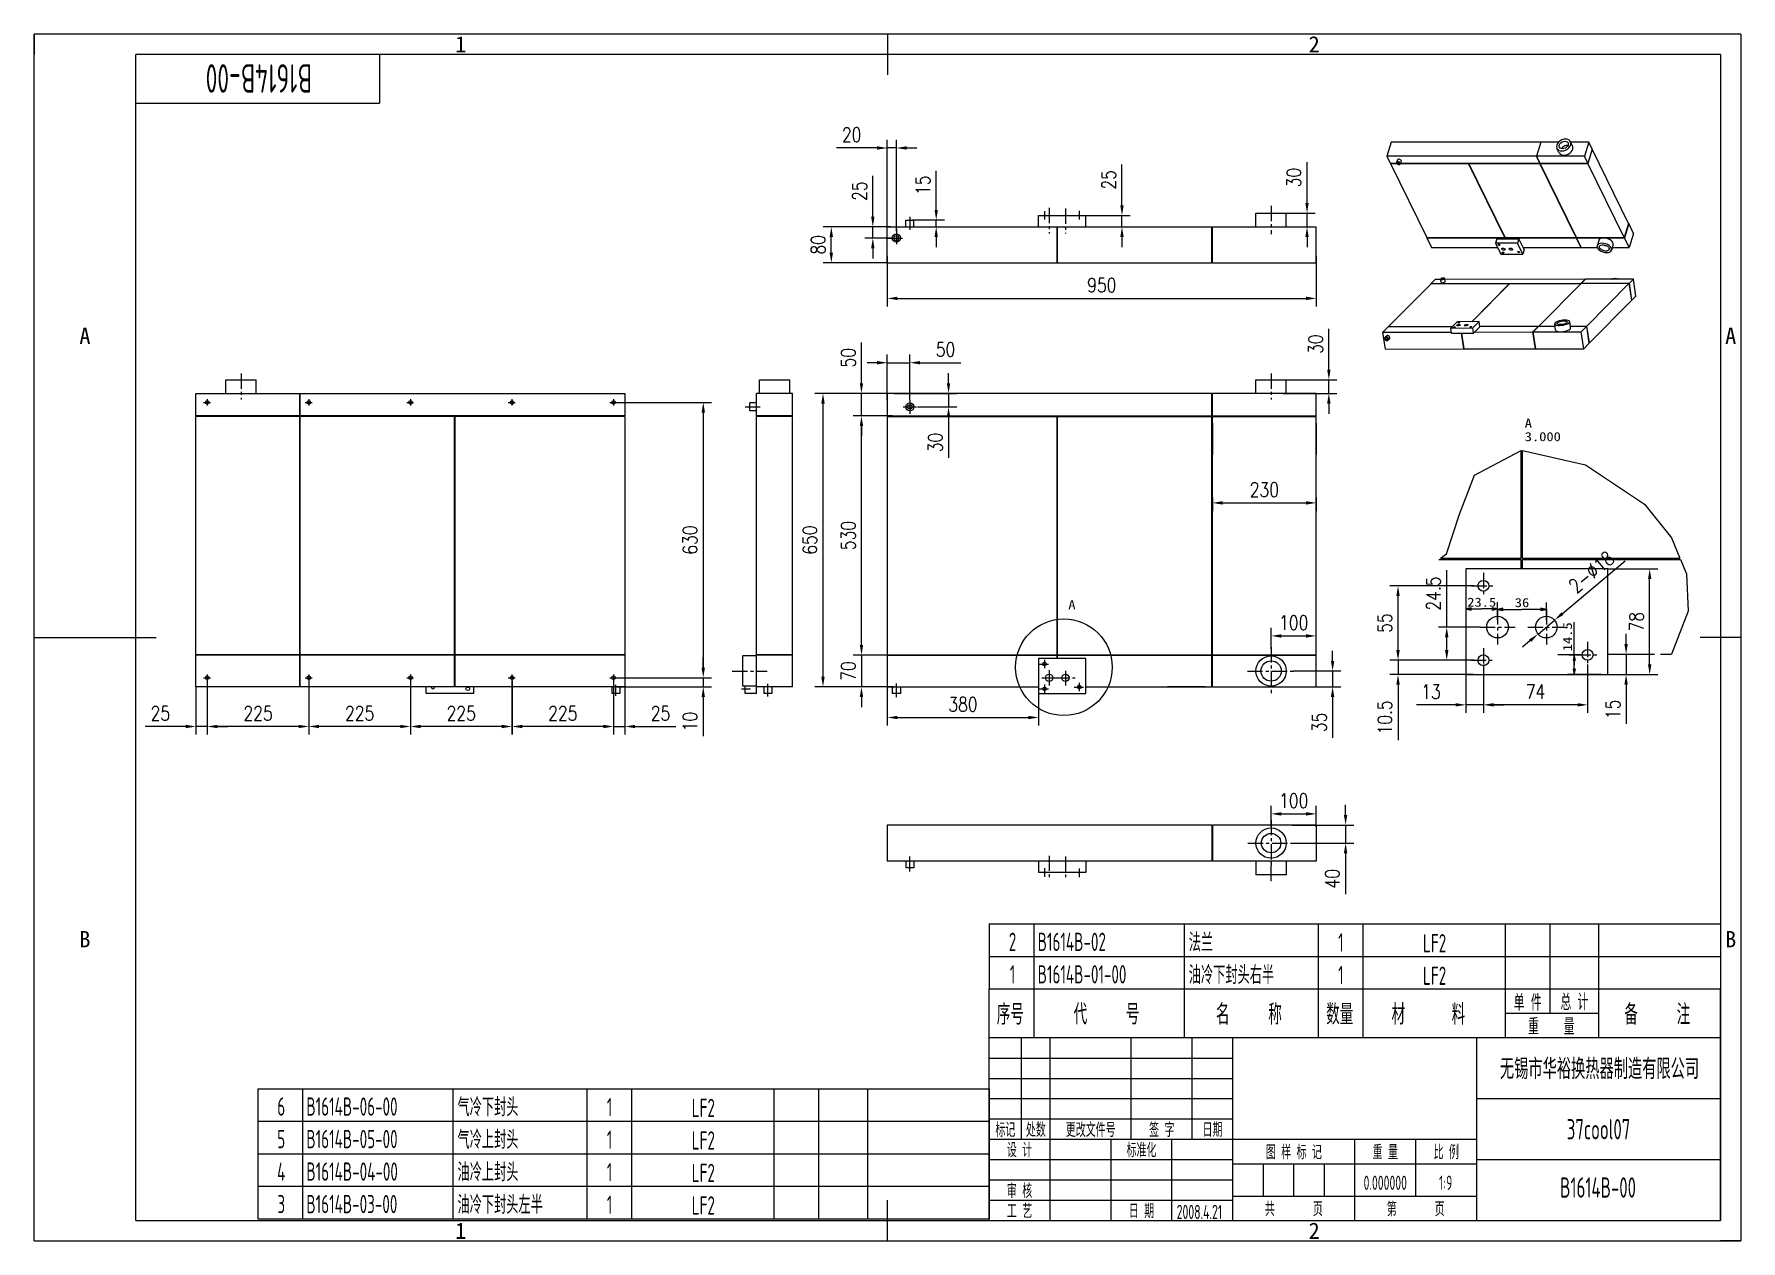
# Model space of a CAD drawing. Extents: x -225 to 3555, y -45 to 2628.
import ezdxf
from ezdxf.enums import TextEntityAlignment as Align

# ---------------------------------------------------------------- set-up
doc = ezdxf.new("R2010")
doc.units = 0
doc.header["$LTSCALE"] = 90
doc.linetypes.add('CENTER', pattern=[0.6, 0.375, -0.075, 0.075, -0.075])
doc.layers.get('0').update_dxf_attribs({"linetype": 'CONTINUOUS'})
doc.layers.get('Defpoints').update_dxf_attribs({"linetype": 'CONTINUOUS'})
for name, color, linetype in [('1轮廓实线层', 7, 'CONTINUOUS'), ('2细线层', 4, 'CONTINUOUS'), ('3中心线层', 1, 'CENTER'), ('6文字层', 3, 'CONTINUOUS'), ('7标注层', 4, 'CONTINUOUS'), ('图框层', 7, 'CONTINUOUS')]:
    doc.layers.add(name, color=color, linetype=linetype)
doc.styles.add('PC_TEXTSTYLE', font='isocp.shx', dxfattribs={"width": 0.8, "bigfont": 'hzfs.shx'})
doc.styles.add('TEXTSTYLE_0', font='txt', dxfattribs={"width": 0.8})
doc.styles.add('TH_GBDIM', font='romans.shx', dxfattribs={"width": 0.8, "bigfont": 'gbcbig.shx'})
doc.dimstyles.new('TH_GBDIM', dxfattribs={"dimscale": 9, "dimtxt": 3.5, "dimasz": 2.5, "dimexe": 2, "dimexo": 0, "dimgap": 1.5, "dimtad": 1, "dimdec": 1, "dimzin": 0, "dimdsep": 46, "dimtxsty": 'TH_GBDIM', "dimcen": 2.5, "dimclrd": 130, "dimclre": 130, "dimclrt": 3, "dimadec": 0, "dimazin": 0, "dimtfac": 0.714286, "dimtdec": 1, "dimtmove": 0, "dimatfit": 3, "dimfxl": 0, "dimtzin": 0, "dimlwd": -1, "dimlwe": -1, "dimarcsym": 0})

msp = doc.modelspace()

# ---------------------------------------------------------------- texts
at = {"color": 7, "linetype": 'Continuous', "style": 'TEXTSTYLE_0'}
for s, width, p, p2 in [('A', 1.2, (3076.33, 1756.39), (3092.33, 1756.39)), ('3.000', 1.142857, (3076.33, 1726.39), (3156.33, 1726.39)), ('A', 1.2, (2065.48, 1354.16), (2081.48, 1354.16)), ('23.5', 1.066667, (2949.06, 1359.75), (3013.06, 1359.75)), ('36', 0.96, (3054.31, 1358.81), (3086.31, 1358.81))]:
    msp.add_text(s, height=20, dxfattribs=dict(at, width=width)).set_placement(p, p2, align=Align.FIT)
at = {"color": 7, "linetype": 'Continuous', "style": 'TEXTSTYLE_0', "width": 1.2}
msp.add_text('14.5', height=20, rotation=90, dxfattribs=at).set_placement((3180.95, 1261.15), (3180.95, 1325.15), align=Align.FIT)
at = {"layer": '6文字层', "style": 'TEXTSTYLE_0'}
for s, p in [('1', (720, 2605.5)), ('2', (2610, 2605.5)), ('A', (-112.5, 1959.75)), ('A', (3532.5, 1959.75)), ('B', (-112.5, 623.25)), ('B', (3532.5, 623.25)), ('1', (720, -22.5)), ('2', (2610, -22.5))]:
    msp.add_text(s, height=36, dxfattribs=at).set_placement(p, align=Align.MIDDLE)

# ---------------------------------------------------------------- blocks, each defined once
blk = doc.blocks.new('*D5')
at = {"color": 130}
for p, q in [((133.4, 1182.3), (133.4, 1076.4)), ((158.4, 1202.2), (158.4, 1076.4)), ((110.9, 1094.4), (20.6, 1094.4)), ((158.4, 1094.4), (133.4, 1094.4)), ((180.9, 1094.4), (203.4, 1094.4))]:
    blk.add_line(p, q, dxfattribs=at)
for points in [[(110.9, 1098.1), (110.9, 1090.6), (133.4, 1094.4)], [(180.9, 1098.1), (180.9, 1090.6), (158.4, 1094.4)]]:
    blk.add_solid(points, dxfattribs=at)
at = {"layer": 'Defpoints', "color": 0}
for p in [(133.4, 1182.3), (158.4, 1202.2), (133.4, 1094.4)]:
    blk.add_point(p, dxfattribs=at)
at = {"color": 3, "insert": (54.5, 1123.6), "char_height": 31.5, "attachment_point": 5, "style": 'TH_GBDIM'}
blk.add_mtext('25{}{}', dxfattribs=at)
blk = doc.blocks.new('*D6')
at = {"layer": '7标注层', "color": 130}
for p, q in [((158.4, 1196.6), (158.4, 1076.4)), ((383.3, 1196.6), (383.3, 1076.4)), ((360.8, 1094.4), (180.9, 1094.4))]:
    blk.add_line(p, q, dxfattribs=at)
for points in [[(180.9, 1098.1), (180.9, 1090.6), (158.4, 1094.4)], [(360.8, 1098.1), (360.8, 1090.6), (383.3, 1094.4)]]:
    blk.add_solid(points, dxfattribs=at)
at = {"layer": 'Defpoints', "color": 0}
for p in [(158.4, 1196.6), (383.3, 1196.6), (158.4, 1094.4)]:
    blk.add_point(p, dxfattribs=at)
at = {"layer": '7标注层', "color": 3, "insert": (270.9, 1123.6), "char_height": 31.5, "attachment_point": 5, "style": 'TH_GBDIM'}
blk.add_mtext('225{}{}', dxfattribs=at)
blk = doc.blocks.new('*D7')
at = {"layer": '7标注层', "color": 130}
for p, q in [((383.4, 1195.1), (383.4, 1076.4)), ((608.3, 1195.1), (608.3, 1076.4)), ((585.8, 1094.4), (405.9, 1094.4))]:
    blk.add_line(p, q, dxfattribs=at)
for points in [[(405.9, 1098.1), (405.9, 1090.6), (383.4, 1094.4)], [(585.8, 1098.1), (585.8, 1090.6), (608.3, 1094.4)]]:
    blk.add_solid(points, dxfattribs=at)
at = {"layer": 'Defpoints', "color": 0}
for p in [(383.4, 1195.1), (608.3, 1195.1), (383.4, 1094.4)]:
    blk.add_point(p, dxfattribs=at)
at = {"layer": '7标注层', "color": 3, "insert": (495.9, 1123.6), "char_height": 31.5, "attachment_point": 5, "style": 'TH_GBDIM'}
blk.add_mtext('225{}{}', dxfattribs=at)
blk = doc.blocks.new('*D8')
at = {"layer": '7标注层', "color": 130}
for p, q in [((608.4, 1194.7), (608.4, 1076.4)), ((833.3, 1194.7), (833.3, 1076.4)), ((810.8, 1094.4), (630.9, 1094.4))]:
    blk.add_line(p, q, dxfattribs=at)
for points in [[(630.9, 1098.1), (630.9, 1090.6), (608.4, 1094.4)], [(810.8, 1098.1), (810.8, 1090.6), (833.3, 1094.4)]]:
    blk.add_solid(points, dxfattribs=at)
at = {"layer": 'Defpoints', "color": 0}
for p in [(608.4, 1194.7), (833.3, 1194.7), (608.4, 1094.4)]:
    blk.add_point(p, dxfattribs=at)
at = {"layer": '7标注层', "color": 3, "insert": (720.9, 1123.6), "char_height": 31.5, "attachment_point": 5, "style": 'TH_GBDIM'}
blk.add_mtext('225{}{}', dxfattribs=at)
blk = doc.blocks.new('*D9')
at = {"layer": '7标注层', "color": 130}
for p, q in [((833.4, 1196.1), (833.4, 1076.4)), ((1058.3, 1196.1), (1058.3, 1076.4)), ((1035.8, 1094.4), (855.9, 1094.4))]:
    blk.add_line(p, q, dxfattribs=at)
for points in [[(855.9, 1098.1), (855.9, 1090.6), (833.4, 1094.4)], [(1035.8, 1098.1), (1035.8, 1090.6), (1058.3, 1094.4)]]:
    blk.add_solid(points, dxfattribs=at)
at = {"layer": 'Defpoints', "color": 0}
for p in [(833.4, 1196.1), (1058.3, 1196.1), (833.4, 1094.4)]:
    blk.add_point(p, dxfattribs=at)
at = {"layer": '7标注层', "color": 3, "insert": (945.9, 1123.6), "char_height": 31.5, "attachment_point": 5, "style": 'TH_GBDIM'}
blk.add_mtext('225{}{}', dxfattribs=at)
blk = doc.blocks.new('*D10')
at = {"layer": '7标注层', "color": 130}
for p, q in [((1772.9, 2238.8), (1772.9, 2325.5)), ((1720.6, 2216.3), (1790.9, 2216.3)), ((1720.6, 2201.3), (1790.9, 2201.3)), ((1772.9, 2201.3), (1772.9, 2216.3)), ((1772.9, 2178.8), (1772.9, 2156.3))]:
    blk.add_line(p, q, dxfattribs=at)
for points in [[(1769.1, 2238.8), (1776.6, 2238.8), (1772.9, 2216.3)], [(1769.1, 2178.8), (1776.6, 2178.8), (1772.9, 2201.3)]]:
    blk.add_solid(points, dxfattribs=at)
at = {"layer": 'Defpoints', "color": 0}
for p in [(1720.6, 2216.3), (1720.6, 2201.3), (1772.9, 2216.3)]:
    blk.add_point(p, dxfattribs=at)
at = {"layer": '7标注层', "color": 3, "insert": (1743.6, 2293.4), "char_height": 31.5, "attachment_point": 5, "rotation": 90, "style": 'TH_GBDIM'}
blk.add_mtext('15{}{}', dxfattribs=at)
blk = doc.blocks.new('*D11')
at = {"layer": '7标注层', "color": 130}
for p, q in [((2184.3, 2248.8), (2184.3, 2339.1)), ((2097.1, 2226.3), (2202.3, 2226.3)), ((2097.1, 2201.3), (2202.3, 2201.3)), ((2184.3, 2201.3), (2184.3, 2226.3)), ((2184.3, 2178.8), (2184.3, 2156.3))]:
    blk.add_line(p, q, dxfattribs=at)
for points in [[(2180.6, 2248.8), (2188.1, 2248.8), (2184.3, 2226.3)], [(2180.6, 2178.8), (2188.1, 2178.8), (2184.3, 2201.3)]]:
    blk.add_solid(points, dxfattribs=at)
at = {"layer": 'Defpoints', "color": 0}
for p in [(2097.1, 2226.3), (2097.1, 2201.3), (2184.3, 2226.3)]:
    blk.add_point(p, dxfattribs=at)
at = {"layer": '7标注层', "color": 3, "insert": (2155.1, 2305.2), "char_height": 31.5, "attachment_point": 5, "rotation": 90, "style": 'TH_GBDIM'}
blk.add_mtext('25{}{}', dxfattribs=at)
blk = doc.blocks.new('*D12')
at = {"layer": '7标注层', "color": 130}
for p, q in [((2594.2, 2253.8), (2594.2, 2344.1)), ((2545.3, 2231.3), (2612.2, 2231.3)), ((2594.2, 2201.3), (2594.2, 2231.3)), ((2545.3, 2201.3), (2612.2, 2201.3)), ((2594.2, 2178.8), (2594.2, 2156.3))]:
    blk.add_line(p, q, dxfattribs=at)
for points in [[(2590.4, 2253.8), (2597.9, 2253.8), (2594.2, 2231.3)], [(2590.4, 2178.8), (2597.9, 2178.8), (2594.2, 2201.3)]]:
    blk.add_solid(points, dxfattribs=at)
at = {"layer": 'Defpoints', "color": 0}
for p in [(2545.3, 2231.3), (2594.2, 2231.3), (2545.3, 2201.3)]:
    blk.add_point(p, dxfattribs=at)
at = {"layer": '7标注层', "color": 3, "insert": (2564.9, 2310.2), "char_height": 31.5, "attachment_point": 5, "rotation": 90, "style": 'TH_GBDIM'}
blk.add_mtext('30{}{}', dxfattribs=at)
blk = doc.blocks.new('*D13')
at = {"layer": '7标注层', "color": 130}
for p, q in [((1664.6, 2201.3), (1522.5, 2201.3)), ((1540.5, 2143.8), (1540.5, 2178.8)), ((1664.6, 2121.3), (1522.5, 2121.3))]:
    blk.add_line(p, q, dxfattribs=at)
for points in [[(1536.8, 2178.8), (1544.3, 2178.8), (1540.5, 2201.3)], [(1536.8, 2143.8), (1544.3, 2143.8), (1540.5, 2121.3)]]:
    blk.add_solid(points, dxfattribs=at)
at = {"layer": 'Defpoints', "color": 0}
for p in [(1540.5, 2201.3), (1664.6, 2201.3), (1664.6, 2121.3)]:
    blk.add_point(p, dxfattribs=at)
at = {"layer": '7标注层', "color": 3, "insert": (1511.3, 2161.3), "char_height": 31.5, "attachment_point": 5, "rotation": 90, "style": 'TH_GBDIM'}
blk.add_mtext('80{}{}', dxfattribs=at)
blk = doc.blocks.new('*D15')
at = {"layer": '7标注层', "color": 130}
for p, q in [((1664.6, 2191.5), (1664.6, 2393.8)), ((1684.6, 2191.5), (1684.6, 2393.8)), ((1642.1, 2375.8), (1551.8, 2375.8)), ((1684.6, 2375.8), (1664.6, 2375.8)), ((1707.1, 2375.8), (1729.6, 2375.8))]:
    blk.add_line(p, q, dxfattribs=at)
for points in [[(1642.1, 2379.6), (1642.1, 2372.1), (1664.6, 2375.8)], [(1707.1, 2379.6), (1707.1, 2372.1), (1684.6, 2375.8)]]:
    blk.add_solid(points, dxfattribs=at)
at = {"layer": 'Defpoints', "color": 0}
for p in [(1664.6, 2375.8), (1664.6, 2191.5), (1684.6, 2191.5)]:
    blk.add_point(p, dxfattribs=at)
at = {"layer": '7标注层', "color": 3, "insert": (1585.7, 2405.1), "char_height": 31.5, "attachment_point": 5, "style": 'TH_GBDIM'}
blk.add_mtext('20{}{}', dxfattribs=at)
blk = doc.blocks.new('*D16')
at = {"layer": '7标注层', "color": 130}
for p, q in [((1632.5, 2223.8), (1632.5, 2314.1)), ((1672.3, 2201.3), (1614.5, 2201.3)), ((1632.5, 2176.3), (1632.5, 2201.3)), ((1672.3, 2176.3), (1614.5, 2176.3)), ((1632.5, 2153.8), (1632.5, 2131.3))]:
    blk.add_line(p, q, dxfattribs=at)
for points in [[(1628.7, 2223.8), (1636.2, 2223.8), (1632.5, 2201.3)], [(1628.7, 2153.8), (1636.2, 2153.8), (1632.5, 2176.3)]]:
    blk.add_solid(points, dxfattribs=at)
at = {"layer": 'Defpoints', "color": 0}
for p in [(1632.5, 2201.3), (1672.3, 2201.3), (1672.3, 2176.3)]:
    blk.add_point(p, dxfattribs=at)
at = {"layer": '7标注层', "color": 3, "insert": (1603.2, 2280.2), "char_height": 31.5, "attachment_point": 5, "rotation": 90, "style": 'TH_GBDIM'}
blk.add_mtext('25{}{}', dxfattribs=at)
blk = doc.blocks.new('*D17')
at = {"layer": '7标注层', "color": 130}
for p, q in [((1664.6, 2137.2), (1664.6, 2024.6)), ((2614.6, 2137.2), (2614.6, 2024.6)), ((1687.1, 2042.6), (2592.1, 2042.6))]:
    blk.add_line(p, q, dxfattribs=at)
for points in [[(1687.1, 2046.4), (1687.1, 2038.9), (1664.6, 2042.6)], [(2592.1, 2046.4), (2592.1, 2038.9), (2614.6, 2042.6)]]:
    blk.add_solid(points, dxfattribs=at)
at = {"layer": 'Defpoints', "color": 0}
for p in [(1664.6, 2137.2), (2614.6, 2137.2), (2614.6, 2042.6)]:
    blk.add_point(p, dxfattribs=at)
at = {"layer": '7标注层', "color": 3, "insert": (2139.6, 2071.9), "char_height": 31.5, "attachment_point": 5, "style": 'TH_GBDIM'}
blk.add_mtext('950{}{}', dxfattribs=at)
blk = doc.blocks.new('*D18')
at = {"color": 130}
for p, q in [((1607.3, 1854.8), (1607.3, 1945.1)), ((1664.6, 1832.3), (1589.3, 1832.3)), ((1607.3, 1782.3), (1607.3, 1832.3)), ((1664.6, 1782.3), (1589.3, 1782.3)), ((1607.3, 1759.8), (1607.3, 1737.3))]:
    blk.add_line(p, q, dxfattribs=at)
for points in [[(1603.6, 1854.8), (1611.1, 1854.8), (1607.3, 1832.3)], [(1603.6, 1759.8), (1611.1, 1759.8), (1607.3, 1782.3)]]:
    blk.add_solid(points, dxfattribs=at)
at = {"layer": 'Defpoints', "color": 0}
for p in [(1607.3, 1832.3), (1664.6, 1832.3), (1664.6, 1782.3)]:
    blk.add_point(p, dxfattribs=at)
at = {"color": 3, "insert": (1578.1, 1911.2), "char_height": 31.5, "attachment_point": 5, "rotation": 90, "style": 'TH_GBDIM'}
blk.add_mtext('50{}{}', dxfattribs=at)
blk = doc.blocks.new('*D19')
at = {"layer": '7标注层', "color": 130}
for p, q in [((1800.2, 1854.8), (1800.2, 1877.3)), ((1731.3, 1832.3), (1818.2, 1832.3)), ((1800.2, 1832.3), (1800.2, 1802.3)), ((1731.3, 1802.3), (1818.2, 1802.3)), ((1800.2, 1779.8), (1800.2, 1689.5))]:
    blk.add_line(p, q, dxfattribs=at)
for points in [[(1796.5, 1854.8), (1804, 1854.8), (1800.2, 1832.3)], [(1796.5, 1779.8), (1804, 1779.8), (1800.2, 1802.3)]]:
    blk.add_solid(points, dxfattribs=at)
at = {"layer": 'Defpoints', "color": 0}
for p in [(1731.3, 1832.3), (1731.3, 1802.3), (1800.2, 1802.3)]:
    blk.add_point(p, dxfattribs=at)
at = {"layer": '7标注层', "color": 3, "insert": (1771, 1723.4), "char_height": 31.5, "attachment_point": 5, "rotation": 90, "style": 'TH_GBDIM'}
blk.add_mtext('30{}{}', dxfattribs=at)
blk = doc.blocks.new('*D20')
at = {"layer": '7标注层', "color": 130}
for p, q in [((1642.1, 1900.2), (1619.6, 1900.2)), ((1664.6, 1817.1), (1664.6, 1918.2)), ((1664.6, 1900.2), (1714.6, 1900.2)), ((1714.6, 1817.1), (1714.6, 1918.2)), ((1737.1, 1900.2), (1827.4, 1900.2))]:
    blk.add_line(p, q, dxfattribs=at)
for points in [[(1642.1, 1903.9), (1642.1, 1896.4), (1664.6, 1900.2)], [(1737.1, 1903.9), (1737.1, 1896.4), (1714.6, 1900.2)]]:
    blk.add_solid(points, dxfattribs=at)
at = {"layer": 'Defpoints', "color": 0}
for p in [(1714.6, 1900.2), (1664.6, 1817.1), (1714.6, 1817.1)]:
    blk.add_point(p, dxfattribs=at)
at = {"layer": '7标注层', "color": 3, "insert": (1793.5, 1929.4), "char_height": 31.5, "attachment_point": 5, "style": 'TH_GBDIM'}
blk.add_mtext('50{}{}', dxfattribs=at)
blk = doc.blocks.new('*D21')
at = {"layer": '7标注层', "color": 130}
for p, q in [((2642.5, 1884.8), (2642.5, 1975.1)), ((2541.4, 1862.3), (2660.5, 1862.3)), ((2642.5, 1832.3), (2642.5, 1862.3)), ((2541.4, 1832.3), (2660.5, 1832.3)), ((2642.5, 1809.8), (2642.5, 1787.3))]:
    blk.add_line(p, q, dxfattribs=at)
for points in [[(2638.7, 1884.8), (2646.2, 1884.8), (2642.5, 1862.3)], [(2638.7, 1809.8), (2646.2, 1809.8), (2642.5, 1832.3)]]:
    blk.add_solid(points, dxfattribs=at)
at = {"layer": 'Defpoints', "color": 0}
for p in [(2541.4, 1862.3), (2642.5, 1862.3), (2541.4, 1832.3)]:
    blk.add_point(p, dxfattribs=at)
at = {"layer": '7标注层', "color": 3, "insert": (2613.2, 1941.2), "char_height": 31.5, "attachment_point": 5, "rotation": 90, "style": 'TH_GBDIM'}
blk.add_mtext('30{}{}', dxfattribs=at)
blk = doc.blocks.new('*D22')
at = {"layer": '7标注层', "color": 130}
for p, q in [((2384.6, 1601.6), (2384.6, 1571.7)), ((2407.1, 1589.7), (2592.1, 1589.7)), ((2614.6, 1601.6), (2614.6, 1571.7))]:
    blk.add_line(p, q, dxfattribs=at)
for points in [[(2407.1, 1593.4), (2407.1, 1585.9), (2384.6, 1589.7)], [(2592.1, 1593.4), (2592.1, 1585.9), (2614.6, 1589.7)]]:
    blk.add_solid(points, dxfattribs=at)
at = {"layer": 'Defpoints', "color": 0}
for p in [(2384.6, 1601.6), (2614.6, 1601.6), (2614.6, 1589.7)]:
    blk.add_point(p, dxfattribs=at)
at = {"layer": '7标注层', "color": 3, "insert": (2499.6, 1618.9), "char_height": 31.5, "attachment_point": 5, "style": 'TH_GBDIM'}
blk.add_mtext('230{}{}', dxfattribs=at)
blk = doc.blocks.new('*D23')
at = {"layer": '7标注层', "color": 130}
for p, q in [((2650.8, 1239.8), (2650.8, 1262.3)), ((2562.6, 1217.3), (2668.8, 1217.3)), ((2650.8, 1217.3), (2650.8, 1182.3)), ((2562.6, 1182.3), (2668.8, 1182.3)), ((2650.8, 1159.8), (2650.8, 1069.5))]:
    blk.add_line(p, q, dxfattribs=at)
for points in [[(2647, 1239.8), (2654.5, 1239.8), (2650.8, 1217.3)], [(2647, 1159.8), (2654.5, 1159.8), (2650.8, 1182.3)]]:
    blk.add_solid(points, dxfattribs=at)
at = {"layer": 'Defpoints', "color": 0}
for p in [(2562.6, 1217.3), (2562.6, 1182.3), (2650.8, 1182.3)]:
    blk.add_point(p, dxfattribs=at)
at = {"layer": '7标注层', "color": 3, "insert": (2621.5, 1103.4), "char_height": 31.5, "attachment_point": 5, "rotation": 90, "style": 'TH_GBDIM'}
blk.add_mtext('35{}{}', dxfattribs=at)
blk = doc.blocks.new('*D24')
at = {"layer": '7标注层', "color": 130}
for p, q in [((2514.6, 1266.1), (2514.6, 1313)), ((2537.1, 1295), (2592.1, 1295)), ((2614.6, 1266.1), (2614.6, 1313))]:
    blk.add_line(p, q, dxfattribs=at)
for points in [[(2537.1, 1298.7), (2537.1, 1291.2), (2514.6, 1295)], [(2592.1, 1298.7), (2592.1, 1291.2), (2614.6, 1295)]]:
    blk.add_solid(points, dxfattribs=at)
at = {"layer": 'Defpoints', "color": 0}
for p in [(2614.6, 1295), (2514.6, 1266.1), (2614.6, 1266.1)]:
    blk.add_point(p, dxfattribs=at)
at = {"layer": '7标注层', "color": 3, "insert": (2564.6, 1324.2), "char_height": 31.5, "attachment_point": 5, "style": 'TH_GBDIM'}
blk.add_mtext('100{}{}', dxfattribs=at)
blk = doc.blocks.new('*D25')
at = {"layer": '7标注层', "color": 130}
for p, q in [((2514.6, 872), (2514.6, 918.8)), ((2614.6, 872), (2614.6, 918.8)), ((2537.1, 900.8), (2592.1, 900.8))]:
    blk.add_line(p, q, dxfattribs=at)
for points in [[(2537.1, 904.5), (2537.1, 897), (2514.6, 900.8)], [(2592.1, 904.5), (2592.1, 897), (2614.6, 900.8)]]:
    blk.add_solid(points, dxfattribs=at)
at = {"layer": 'Defpoints', "color": 0}
for p in [(2514.6, 872), (2614.6, 900.8), (2614.6, 872)]:
    blk.add_point(p, dxfattribs=at)
at = {"layer": '7标注层', "color": 3, "insert": (2564.6, 930), "char_height": 31.5, "attachment_point": 5, "style": 'TH_GBDIM'}
blk.add_mtext('100{}{}', dxfattribs=at)
blk = doc.blocks.new('*D26')
at = {"layer": '7标注层', "color": 130}
for p, q in [((2679.6, 898.6), (2679.6, 921.1)), ((2561.5, 876.1), (2697.6, 876.1)), ((2679.6, 876.1), (2679.6, 836.1)), ((2561.5, 836.1), (2697.6, 836.1)), ((2679.6, 813.6), (2679.6, 723.3))]:
    blk.add_line(p, q, dxfattribs=at)
for points in [[(2675.8, 898.6), (2683.3, 898.6), (2679.6, 876.1)], [(2675.8, 813.6), (2683.3, 813.6), (2679.6, 836.1)]]:
    blk.add_solid(points, dxfattribs=at)
at = {"layer": 'Defpoints', "color": 0}
for p in [(2561.5, 876.1), (2561.5, 836.1), (2679.6, 836.1)]:
    blk.add_point(p, dxfattribs=at)
at = {"layer": '7标注层', "color": 3, "insert": (2650.3, 757.2), "char_height": 31.5, "attachment_point": 5, "rotation": 90, "style": 'TH_GBDIM'}
blk.add_mtext('40{}{}', dxfattribs=at)
blk = doc.blocks.new('*D27')
at = {"layer": '7标注层', "color": 130}
for p, q in [((1675.8, 1782.3), (1589.3, 1782.3)), ((1607.3, 1274.8), (1607.3, 1759.8)), ((1675.8, 1252.3), (1589.3, 1252.3))]:
    blk.add_line(p, q, dxfattribs=at)
for points in [[(1603.6, 1759.8), (1611.1, 1759.8), (1607.3, 1782.3)], [(1603.6, 1274.8), (1611.1, 1274.8), (1607.3, 1252.3)]]:
    blk.add_solid(points, dxfattribs=at)
at = {"layer": 'Defpoints', "color": 0}
for p in [(1607.3, 1782.3), (1675.8, 1782.3), (1675.8, 1252.3)]:
    blk.add_point(p, dxfattribs=at)
at = {"layer": '7标注层', "color": 3, "insert": (1578.1, 1517.3), "char_height": 31.5, "attachment_point": 5, "rotation": 90, "style": 'TH_GBDIM'}
blk.add_mtext('530{}{}', dxfattribs=at)
blk = doc.blocks.new('*D28')
at = {"layer": '7标注层', "color": 130}
for p, q in [((1607.3, 1274.8), (1607.3, 1297.3)), ((1675.8, 1252.3), (1589.3, 1252.3)), ((1607.3, 1252.3), (1607.3, 1182.3)), ((1675.8, 1182.3), (1589.3, 1182.3)), ((1607.3, 1159.8), (1607.3, 1137.3))]:
    blk.add_line(p, q, dxfattribs=at)
for points in [[(1603.6, 1274.8), (1611.1, 1274.8), (1607.3, 1252.3)], [(1603.6, 1159.8), (1611.1, 1159.8), (1607.3, 1182.3)]]:
    blk.add_solid(points, dxfattribs=at)
at = {"layer": 'Defpoints', "color": 0}
for p in [(1675.8, 1252.3), (1607.3, 1182.3), (1675.8, 1182.3)]:
    blk.add_point(p, dxfattribs=at)
at = {"layer": '7标注层', "color": 3, "insert": (1578.1, 1217.3), "char_height": 31.5, "attachment_point": 5, "rotation": 90, "style": 'TH_GBDIM'}
blk.add_mtext('70{}{}', dxfattribs=at)
blk = doc.blocks.new('*D29')
at = {"layer": '7标注层', "color": 130}
for p, q in [((1680, 1832.3), (1504.1, 1832.3)), ((1522.1, 1809.8), (1522.1, 1204.8)), ((1680, 1182.3), (1504.1, 1182.3))]:
    blk.add_line(p, q, dxfattribs=at)
for points in [[(1518.4, 1809.8), (1525.9, 1809.8), (1522.1, 1832.3)], [(1518.4, 1204.8), (1525.9, 1204.8), (1522.1, 1182.3)]]:
    blk.add_solid(points, dxfattribs=at)
at = {"layer": 'Defpoints', "color": 0}
for p in [(1680, 1832.3), (1522.1, 1182.3), (1680, 1182.3)]:
    blk.add_point(p, dxfattribs=at)
at = {"layer": '7标注层', "color": 3, "insert": (1492.9, 1507.3), "char_height": 31.5, "attachment_point": 5, "rotation": 90, "style": 'TH_GBDIM'}
blk.add_mtext('650{}{}', dxfattribs=at)
blk = doc.blocks.new('*D30')
at = {"layer": '7标注层', "color": 130}
for p, q in [((1664.6, 1185.9), (1664.6, 1096.3)), ((1999.6, 1185.9), (1999.6, 1096.3)), ((1687.1, 1114.3), (1977.1, 1114.3))]:
    blk.add_line(p, q, dxfattribs=at)
for points in [[(1687.1, 1118), (1687.1, 1110.5), (1664.6, 1114.3)], [(1977.1, 1118), (1977.1, 1110.5), (1999.6, 1114.3)]]:
    blk.add_solid(points, dxfattribs=at)
at = {"layer": 'Defpoints', "color": 0}
for p in [(1664.6, 1185.9), (1999.6, 1185.9), (1999.6, 1114.3)]:
    blk.add_point(p, dxfattribs=at)
at = {"layer": '7标注层', "color": 3, "insert": (1832.1, 1143.5), "char_height": 31.5, "attachment_point": 5, "style": 'TH_GBDIM'}
blk.add_mtext('380{}{}', dxfattribs=at)
blk = doc.blocks.new('*D31')
at = {"layer": '7标注层', "color": 130}
for p, q in [((2984.7, 1231.6), (2984.7, 1124.3)), ((3215.7, 1231.6), (3215.7, 1124.3)), ((3193.2, 1142.3), (3007.2, 1142.3))]:
    blk.add_line(p, q, dxfattribs=at)
for points in [[(3007.2, 1146.1), (3007.2, 1138.6), (2984.7, 1142.3)], [(3193.2, 1146.1), (3193.2, 1138.6), (3215.7, 1142.3)]]:
    blk.add_solid(points, dxfattribs=at)
at = {"layer": 'Defpoints', "color": 0}
for p in [(2984.7, 1231.6), (3215.7, 1231.6), (2984.7, 1142.3)]:
    blk.add_point(p, dxfattribs=at)
at = {"layer": '7标注层', "color": 3, "insert": (3100.2, 1171.6), "char_height": 31.5, "attachment_point": 5, "style": 'TH_GBDIM'}
blk.add_mtext('74{}{}', dxfattribs=at)
blk = doc.blocks.new('*D32')
at = {"layer": '7标注层', "color": 130}
for p, q in [((2945.7, 1222.9), (2945.7, 1124.3)), ((2984.7, 1222.9), (2984.7, 1124.3)), ((2923.2, 1142.3), (2836.5, 1142.3)), ((2984.7, 1142.3), (2945.7, 1142.3)), ((3007.2, 1142.3), (3029.7, 1142.3))]:
    blk.add_line(p, q, dxfattribs=at)
for points in [[(2923.2, 1146.1), (2923.2, 1138.6), (2945.7, 1142.3)], [(3007.2, 1146.1), (3007.2, 1138.6), (2984.7, 1142.3)]]:
    blk.add_solid(points, dxfattribs=at)
at = {"layer": 'Defpoints', "color": 0}
for p in [(2945.7, 1222.9), (2984.7, 1222.9), (2945.7, 1142.3)]:
    blk.add_point(p, dxfattribs=at)
at = {"layer": '7标注层', "color": 3, "insert": (2868.6, 1171.6), "char_height": 31.5, "attachment_point": 5, "style": 'TH_GBDIM'}
blk.add_mtext('13{}{}', dxfattribs=at)
blk = doc.blocks.new('*D33')
at = {"color": 130}
for p, q in [((2903.6, 1314.5), (2903.6, 1440.8)), ((2977.3, 1314.5), (2885.6, 1314.5)), ((2903.6, 1263.5), (2903.6, 1292)), ((2957.2, 1241), (2885.6, 1241))]:
    blk.add_line(p, q, dxfattribs=at)
for points in [[(2899.8, 1292), (2907.3, 1292), (2903.6, 1314.5)], [(2899.8, 1263.5), (2907.3, 1263.5), (2903.6, 1241)]]:
    blk.add_solid(points, dxfattribs=at)
at = {"layer": 'Defpoints', "color": 0}
for p in [(2903.6, 1314.5), (2977.3, 1314.5), (2957.2, 1241)]:
    blk.add_point(p, dxfattribs=at)
at = {"color": 3, "insert": (2874.3, 1388.9), "char_height": 31.5, "attachment_point": 5, "rotation": 90, "style": 'TH_GBDIM'}
blk.add_mtext('24.5{}{}', dxfattribs=at)
blk = doc.blocks.new('*D34')
at = {"layer": '7标注层', "color": 130}
for p, q in [((2795.7, 1263.5), (2795.7, 1286)), ((2962.6, 1241), (2777.7, 1241)), ((2795.7, 1241), (2795.7, 1209.5)), ((2962.6, 1209.5), (2777.7, 1209.5)), ((2795.7, 1187), (2795.7, 1064.3))]:
    blk.add_line(p, q, dxfattribs=at)
for points in [[(2791.9, 1263.5), (2799.4, 1263.5), (2795.7, 1241)], [(2791.9, 1187), (2799.4, 1187), (2795.7, 1209.5)]]:
    blk.add_solid(points, dxfattribs=at)
at = {"layer": 'Defpoints', "color": 0}
for p in [(2962.6, 1241), (2795.7, 1209.5), (2962.6, 1209.5)]:
    blk.add_point(p, dxfattribs=at)
at = {"layer": '7标注层', "color": 3, "insert": (2766.4, 1114.4), "char_height": 31.5, "attachment_point": 5, "rotation": 90, "style": 'TH_GBDIM'}
blk.add_mtext('10.5{}{}', dxfattribs=at)
blk = doc.blocks.new('*D35')
at = {"layer": '7标注层', "color": 130}
for p, q in [((2963.6, 1406), (2777.7, 1406)), ((2795.7, 1263.5), (2795.7, 1383.5)), ((2963.6, 1241), (2777.7, 1241))]:
    blk.add_line(p, q, dxfattribs=at)
for points in [[(2791.9, 1383.5), (2799.4, 1383.5), (2795.7, 1406)], [(2791.9, 1263.5), (2799.4, 1263.5), (2795.7, 1241)]]:
    blk.add_solid(points, dxfattribs=at)
at = {"layer": 'Defpoints', "color": 0}
for p in [(2795.7, 1406), (2963.6, 1406), (2963.6, 1241)]:
    blk.add_point(p, dxfattribs=at)
at = {"layer": '7标注层', "color": 3, "insert": (2766.4, 1323.5), "char_height": 31.5, "attachment_point": 5, "rotation": 90, "style": 'TH_GBDIM'}
blk.add_mtext('55{}{}', dxfattribs=at)
blk = doc.blocks.new('*D36')
at = {"layer": '7标注层', "color": 130}
for p, q in [((3159.8, 1344.4), (3298.7, 1461.1)), ((3105.8, 1299.1), (3142.5, 1330)), ((3088.6, 1284.6), (3071.3, 1270.2))]:
    blk.add_line(p, q, dxfattribs=at)
for points in [[(3157.4, 1347.3), (3162.2, 1341.6), (3142.5, 1330)], [(3086.1, 1287.5), (3091, 1281.8), (3105.8, 1299.1)]]:
    blk.add_solid(points, dxfattribs=at)
at = {"layer": 'Defpoints', "color": 0}
for p in [(3142.5, 1330), (3105.8, 1299.1)]:
    blk.add_point(p, dxfattribs=at)
at = {"layer": '7标注层', "color": 3, "insert": (3224.1, 1436.6), "char_height": 31.5, "attachment_point": 5, "rotation": 40.0224, "style": 'TH_GBDIM'}
blk.add_mtext('2-%%c18{}{}', dxfattribs=at)
blk = doc.blocks.new('PC_TITLE_BLOCK')
at = {"layer": '1轮廓实线层'}
for p, q in [((0, 45), (-180, 45)), ((-180, 0), (-180, 45)), ((-180, 0), (0, 0))]:
    blk.add_line(p, q, dxfattribs=at)
at = {"layer": '2细线层'}
for p, q in [((-172, 20), (-172, 45)), ((-165, 20), (-165, 45)), ((-145, 20), (-145, 45)), ((-130, 20), (-130, 45)), ((-120, 0), (-120, 45)), ((-60, 0), (-60, 45)), ((-180, 40), (-120, 40)), ((-180, 35), (-120, 35)), ((-180, 30), (-120, 30)), ((-60, 30), (0, 30)), ((-180, 25), (-120, 25)), ((-180, 20), (-60, 20)), ((-165, 0), (-165, 20)), ((-150, 0), (-150, 20)), ((-135, 0), (-135, 20)), ((-90, 0), (-90, 20)), ((-75, 6), (-75, 20)), ((-180, 15), (-120, 15)), ((-120, 14), (-60, 14)), ((-112.5, 6), (-112.5, 14)), ((-105, 6), (-105, 14)), ((-97.5, 6), (-97.5, 14)), ((-60, 15), (0, 15)), ((-180, 10), (-120, 10)), ((-180, 5), (-120, 5)), ((-120, 6), (-60, 6))]:
    blk.add_line(p, q, dxfattribs=at)
at = {"layer": '图框层'}
blk.add_line((0, 0), (0, 45), dxfattribs=at)
at = {"style": 'PC_TEXTSTYLE', "flags": 1}
blk.add_attdef('备注', (0, 0), '', height=5, dxfattribs=at)
at = {"layer": '6文字层', "style": 'PC_TEXTSTYLE', "width": 0.667}
for s, p in [('标记', (-176, 22.5)), ('处数', (-168.5, 22.5)), (' 更改文件号 ', (-155, 22.5)), (' 签 字 ', (-137.5, 22.5)), (' 日期 ', (-125, 22.5)), (' 设 计 ', (-172.5, 17.51)), (' 标准化 ', (-142.5, 17.51)), (' 图 样 标 记 ', (-105, 17)), (' 重 量 ', (-82.5, 17)), (' 比 例 ', (-67.5, 17)), (' 审 核 ', (-172.5, 7.5)), (' 工 艺 ', (-172.5, 2.5)), (' 日 期 ', (-142.5, 2.5)), ('共       页', (-105, 3)), ('第       页', (-75, 3))]:
    blk.add_text(s, height=3.5, dxfattribs=at).set_placement(p, align=Align.MIDDLE)
at = {"layer": '6文字层', "style": 'PC_TEXTSTYLE', "flags": 8}
for tag, height, width, p, p2 in [('企业名称', 5, 1.98445, (-54.29, 34.82), (-5.27, 34.82)), ('产品名称或材料标记', 7, 0.600652, (-113.46, 28.64), (-66.42, 28.64)), ('图样名称', 5, 2.004495, (-54.79, 19.98), (-5.27, 19.98)), ('标准化', 3.5, 1.023147, (-133.83, 15.37), (-120.75, 15.37)), ('审核', 3.5, 1.579393, (-163.99, 5.37), (-150.63, 5.37)), ('重量', 3.5, 1.408247, (-88.46, 7.54), (-76.55, 7.54)), ('比例', 3.5, 1.385287, (-73.35, 7.54), (-61.93, 7.54)), ('图样代号', 5, 2.006536, (-54.79, 5.63), (-5.52, 5.63)), ('工艺', 3.5, 1.621807, (-164.21, 0.37), (-150.89, 0.37)), ('共几页', 3.5, 0.557144, (-108.07, 0.63), (-101.05, 0.63)), ('日期', 3.5, 1.560088, (-133.83, 0.37), (-120.75, 0.37))]:
    blk.add_attdef(tag, text='', height=height, dxfattribs=dict(at, width=width)).set_placement(p, p2, align=Align.FIT)
at = {"layer": '6文字层', "style": 'PC_TEXTSTYLE', "width": 9.905045, "flags": 8}
blk.add_attdef('设计', text='', height=3.5, rotation=358.4644, dxfattribs=at).set_placement((-164.23, 15.37), (-150.37, 15), align=Align.FIT)
at = {"layer": '6文字层', "color": 3, "style": 'PC_TEXTSTYLE', "width": 0.56476, "flags": 8}
blk.add_attdef('第几页', text='', height=3.5, dxfattribs=at).set_placement((-78.29, 0.75), (-71.16, 0.75), align=Align.FIT)
blk = doc.blocks.new('PC_TYDH_BLOCK')
at = {"layer": '2细线层', "linetype": 'Continuous'}
for p in [(60, 0), (0, -12)]:
    blk.add_line(p, (60, -12), dxfattribs=at)
at = {"layer": '6文字层', "style": 'PC_TEXTSTYLE', "width": 1.815486}
blk.add_attdef('图样代号', text='', height=7, rotation=180, dxfattribs=at).set_placement((58.24, -2.4), (2.35, -2.4), align=Align.FIT)
blk = doc.blocks.new('*D39')
at = {"layer": '7标注层', "color": 130}
for p, q in [((3260.7, 1443.5), (3371, 1443.5)), ((3353, 1232), (3353, 1421)), ((3260.7, 1209.5), (3371, 1209.5))]:
    blk.add_line(p, q, dxfattribs=at)
for points in [[(3349.3, 1421), (3356.8, 1421), (3353, 1443.5)], [(3349.3, 1232), (3356.8, 1232), (3353, 1209.5)]]:
    blk.add_solid(points, dxfattribs=at)
at = {"layer": 'Defpoints', "color": 0}
for p in [(3260.7, 1443.5), (3353, 1443.5), (3260.7, 1209.5)]:
    blk.add_point(p, dxfattribs=at)
at = {"layer": '7标注层', "color": 3, "insert": (3323.8, 1326.5), "char_height": 31.5, "attachment_point": 5, "rotation": 90, "style": 'TH_GBDIM'}
blk.add_mtext('78{}{}', dxfattribs=at)
blk = doc.blocks.new('PC_MXBTITLERECORD')
at = {"layer": '1轮廓实线层'}
for p, q in [((-180, 0), (-180, 12)), ((0, 0), (0, 12))]:
    blk.add_line(p, q, dxfattribs=at)
at = {"layer": '2细线层'}
for p, q in [((-169, 12), (-169, 0)), ((-132, 12), (-132, 0)), ((-99, 12), (-99, 0)), ((-88, 12), (-88, 0)), ((-53, 12), (-53, 0)), ((-42, 12), (-42, 6)), ((-30, 12), (-30, 0)), ((-30, 6), (-53, 6))]:
    blk.add_line(p, q, dxfattribs=at)
at = {"layer": '6文字层', "style": 'PC_TEXTSTYLE', "width": 0.667}
for s, height, p in [('序号', 5, (-174.77, 6)), ('代     号', 5, (-151.09, 6)), ('名     称', 5, (-116.06, 6)), ('数量', 5, (-93.71, 6)), ('材      料', 5, (-71.89, 6)), ('单 件', 4, (-47.45, 8.84)), ('总 计', 4, (-35.96, 8.94)), ('备     注', 5, (-15.57, 6)), ('重    量', 4, (-41.65, 2.94))]:
    blk.add_text(s, height=height, dxfattribs=at).set_placement(p, align=Align.MIDDLE)
blk = doc.blocks.new('PC_MXB_BLOCK')
at = {"layer": '1轮廓实线层'}
for p, q in [((-180, 8), (-180, 0)), ((0, 8), (0, 0))]:
    blk.add_line(p, q, dxfattribs=at)
at = {"layer": '2细线层'}
for p, q in [((-180, 8), (0, 8)), ((-169, 8), (-169, 0)), ((-132, 8), (-132, 0)), ((-99, 8), (-99, 0)), ((-88, 8), (-88, 0)), ((-53, 8), (-53, 0)), ((-42, 8), (-42, 0)), ((-30, 8), (-30, 0)), ((-180, 0), (0, 0))]:
    blk.add_line(p, q, dxfattribs=at)
at = {"layer": '6文字层', "style": 'PC_TEXTSTYLE'}
for tag, width, p, p2 in [('序号', 0.769182, (-178.38, 1.35), (-170.09, 1.35)), ('代号', 3.14773, (-168.05, 1.35), (-134.11, 1.35)), ('名称', 2.802424, (-130.87, 1.2), (-100.28, 1.2)), ('数量', 0.817449, (-97.88, 1.2), (-89, 1.2)), ('材料', 2.943328, (-86.43, 1.01), (-54.3, 1.01)), ('单重', 0.854038, (-52.21, 0.89), (-43, 0.89)), ('总重', 0.958888, (-41.2, 1.27), (-30.86, 1.27)), ('备注', 2.494074, (-28.61, 1.02), (-1.16, 1.02))]:
    blk.add_attdef(tag, text='', height=4.5, dxfattribs=dict(at, width=width)).set_placement(p, p2, align=Align.FIT)
blk = doc.blocks.new('*D41')
at = {"layer": '7标注层', "color": 130}
for p, q in [((3300.8, 1277), (3300.8, 1299.5)), ((3264.6, 1254.5), (3318.8, 1254.5)), ((3300.8, 1254.5), (3300.8, 1209.5)), ((3264.6, 1209.5), (3318.8, 1209.5)), ((3300.8, 1187), (3300.8, 1100.3))]:
    blk.add_line(p, q, dxfattribs=at)
for points in [[(3297.1, 1277), (3304.6, 1277), (3300.8, 1254.5)], [(3297.1, 1187), (3304.6, 1187), (3300.8, 1209.5)]]:
    blk.add_solid(points, dxfattribs=at)
at = {"layer": 'Defpoints', "color": 0}
for p in [(3264.6, 1254.5), (3264.6, 1209.5), (3300.8, 1209.5)]:
    blk.add_point(p, dxfattribs=at)
at = {"layer": '7标注层', "color": 3, "insert": (3271.6, 1132.4), "char_height": 31.5, "attachment_point": 5, "rotation": 90, "style": 'TH_GBDIM'}
blk.add_mtext('15{}{}', dxfattribs=at)
blk = doc.blocks.new('*D42')
at = {"layer": '7标注层', "color": 130}
for p, q in [((1058.3, 1195.7), (1058.3, 1076.4)), ((1083.4, 1195.7), (1083.4, 1076.4)), ((1035.8, 1094.4), (1013.3, 1094.4)), ((1058.3, 1094.4), (1083.4, 1094.4)), ((1105.9, 1094.4), (1196.2, 1094.4))]:
    blk.add_line(p, q, dxfattribs=at)
for points in [[(1035.8, 1098.1), (1035.8, 1090.6), (1058.3, 1094.4)], [(1105.9, 1098.1), (1105.9, 1090.6), (1083.4, 1094.4)]]:
    blk.add_solid(points, dxfattribs=at)
at = {"layer": 'Defpoints', "color": 0}
for p in [(1058.3, 1195.7), (1083.4, 1195.7), (1083.4, 1094.4)]:
    blk.add_point(p, dxfattribs=at)
at = {"layer": '7标注层', "color": 3, "insert": (1162.3, 1123.6), "char_height": 31.5, "attachment_point": 5, "style": 'TH_GBDIM'}
blk.add_mtext('25{}{}', dxfattribs=at)
blk = doc.blocks.new('*D43')
at = {"layer": '7标注层', "color": 130}
for p, q in [((1257, 1224.8), (1257, 1247.3)), ((1064.9, 1202.3), (1275, 1202.3)), ((1064.9, 1182.3), (1275, 1182.3)), ((1257, 1202.3), (1257, 1182.3)), ((1257, 1159.8), (1257, 1073.1))]:
    blk.add_line(p, q, dxfattribs=at)
for points in [[(1253.2, 1224.8), (1260.7, 1224.8), (1257, 1202.3)], [(1253.2, 1159.8), (1260.7, 1159.8), (1257, 1182.3)]]:
    blk.add_solid(points, dxfattribs=at)
at = {"layer": 'Defpoints', "color": 0}
for p in [(1064.9, 1202.3), (1064.9, 1182.3), (1257, 1182.3)]:
    blk.add_point(p, dxfattribs=at)
at = {"layer": '7标注层', "color": 3, "insert": (1227.7, 1105.2), "char_height": 31.5, "attachment_point": 5, "rotation": 90, "style": 'TH_GBDIM'}
blk.add_mtext('10{}{}', dxfattribs=at)
blk = doc.blocks.new('*D44')
at = {"layer": '7标注层', "color": 130}
for p, q in [((1064.5, 1812.3), (1275, 1812.3)), ((1257, 1789.8), (1257, 1224.8)), ((1064.5, 1202.3), (1275, 1202.3))]:
    blk.add_line(p, q, dxfattribs=at)
for points in [[(1253.2, 1789.8), (1260.7, 1789.8), (1257, 1812.3)], [(1253.2, 1224.8), (1260.7, 1224.8), (1257, 1202.3)]]:
    blk.add_solid(points, dxfattribs=at)
at = {"layer": 'Defpoints', "color": 0}
for p in [(1064.5, 1812.3), (1064.5, 1202.3), (1257, 1202.3)]:
    blk.add_point(p, dxfattribs=at)
at = {"layer": '7标注层', "color": 3, "insert": (1227.7, 1507.3), "char_height": 31.5, "attachment_point": 5, "rotation": 90, "style": 'TH_GBDIM'}
blk.add_mtext('630{}{}', dxfattribs=at)

# ---------------------------------------------------------------- dimensions: what is measured, and where the dimension line sits
for base, p1, p2, text, picture, middle in [((1607.32, 1832.27), (1664.58, 1782.27), (1664.58, 1832.27), '50{}{}', '*D18', (1578.07, 1911.17)), ((2903.57, 1314.53), (2957.24, 1241.03), (2977.27, 1314.53), '24.5{}{}', '*D33', (2874.32, 1388.93))]:
    dim = msp.add_linear_dim(base=base, p1=p1, p2=p2, angle=90, text=text, dimstyle='TH_GBDIM')
    dim.commit()
    dim.dimension.update_dxf_attribs({"geometry": picture, "text_midpoint": middle})
dim = msp.add_linear_dim(base=(133.36, 1094.37), p1=(158.36, 1202.18), p2=(133.36, 1182.27), text='25{}{}', dimstyle='TH_GBDIM')
dim.commit()
dim.dimension.update_dxf_attribs({"geometry": '*D5', "text_midpoint": (54.46, 1123.62)})
at = {"layer": '7标注层'}
for p1, p2, distance, text, override, picture, middle in [((1684.58, 2191.46), (1664.58, 2191.46), -184.36, '20{}{}', {"dimgap": 1.5, "dimtad": 1, "dimjust": 0, "dimse1": 0, "dimse2": 0, "dimsd1": 0, "dimsd2": 0, "dimclrt": 3, "dimtvp": 0}, '*D15', (1585.68, 2405.07)), ((2545.33, 2201.25), (2545.33, 2231.25), -48.83, '30{}{}', {"dimgap": 1.5, "dimtad": 1, "dimjust": 0, "dimse1": 0, "dimse2": 0, "dimsd1": 0, "dimsd2": 0, "dimclrt": 3, "dimtvp": 0}, '*D12', (2564.92, 2310.15)), ((1672.31, 2176.25), (1672.31, 2201.25), 39.83, '25{}{}', {"dimgap": 1.5, "dimtad": 1, "dimjust": 0, "dimse1": 0, "dimse2": 0, "dimsd1": 0, "dimsd2": 0, "dimclrt": 3, "dimtvp": 0}, '*D16', (1603.23, 2280.15)), ((1720.55, 2201.25), (1720.55, 2216.25), -52.34, '15{}{}', {"dimgap": 1.5, "dimtad": 1, "dimjust": 0, "dimse1": 0, "dimse2": 0, "dimsd1": 0, "dimsd2": 0, "dimclrt": 3, "dimtvp": 0}, '*D10', (1743.65, 2293.35)), ((2097.07, 2201.25), (2097.07, 2226.25), -87.27, '25{}{}', {"dimgap": 1.5, "dimtad": 1, "dimjust": 0, "dimse1": 0, "dimse2": 0, "dimsd1": 0, "dimsd2": 0, "dimclrt": 3, "dimtvp": 0}, '*D11', (2155.1, 2305.15)), ((1664.58, 2137.15), (2614.58, 2137.15), -94.52, '950{}{}', {"dimgap": 1.5, "dimtad": 1, "dimjust": 0, "dimse1": 0, "dimse2": 0, "dimsd1": 0, "dimsd2": 0, "dimclrt": 3, "dimtvp": 0}, '*D17', (2139.58, 2071.88)), ((2541.38, 1832.27), (2541.38, 1862.27), -101.09, '30{}{}', {"dimgap": 1.5, "dimtad": 1, "dimjust": 0, "dimse1": 0, "dimse2": 0, "dimsd1": 0, "dimsd2": 0, "dimclrt": 3, "dimtvp": 0}, '*D21', (2613.22, 1941.17)), ((1664.58, 1817.1), (1714.58, 1817.1), 83.08, '50{}{}', {"dimgap": 1.5, "dimtad": 1, "dimjust": 0, "dimse1": 0, "dimse2": 0, "dimsd1": 0, "dimsd2": 0, "dimclrt": 3, "dimtvp": 0}, '*D20', (1793.48, 1929.44)), ((1731.32, 1832.27), (1731.32, 1802.27), 68.91, '30{}{}', {"dimgap": 1.5, "dimtad": 1, "dimjust": 0, "dimse1": 0, "dimse2": 0, "dimsd1": 0, "dimsd2": 0, "dimclrt": 3, "dimtvp": 0}, '*D19', (1770.99, 1723.37)), ((1679.97, 1832.27), (1679.97, 1182.27), -157.86, '650{}{}', {"dimgap": 1.5, "dimtad": 1, "dimjust": 0, "dimse1": 0, "dimse2": 0, "dimsd1": 0, "dimsd2": 0, "dimclrt": 3, "dimtvp": 0}, '*D29', (1492.86, 1507.27)), ((1064.53, 1812.27), (1064.53, 1202.27), 192.43, '630{}{}', {"dimgap": 1.5, "dimtad": 1, "dimjust": 0, "dimdec": 1, "dimlfac": 1, "dimse1": 0, "dimse2": 0, "dimsd1": 0, "dimsd2": 0, "dimclrt": 3, "dimtvp": 0}, '*D44', (1227.7, 1507.27)), ((1675.8, 1252.27), (1675.8, 1782.27), 68.49, '530{}{}', {"dimgap": 1.5, "dimtad": 1, "dimjust": 0, "dimse1": 0, "dimse2": 0, "dimsd1": 0, "dimsd2": 0, "dimclrt": 3, "dimtvp": 0}, '*D27', (1578.07, 1517.27)), ((2384.58, 1601.58), (2614.58, 1601.58), -11.89, '230{}{}', {"dimgap": 1.5, "dimtad": 1, "dimjust": 0, "dimse1": 0, "dimse2": 0, "dimsd1": 0, "dimsd2": 0, "dimclrt": 3, "dimtvp": 0}, '*D22', (2499.58, 1618.94)), ((2963.62, 1241.03), (2963.62, 1406.03), 167.96, '55{}{}', {"dimgap": 1.5, "dimtad": 1, "dimjust": 0, "dimse1": 0, "dimse2": 0, "dimsd1": 0, "dimsd2": 0, "dimclrt": 3, "dimtvp": 0}, '*D35', (2766.41, 1323.53)), ((2514.58, 1266.13), (2614.58, 1266.13), 28.84, '100{}{}', {"dimgap": 1.5, "dimtad": 1, "dimjust": 0, "dimse1": 0, "dimse2": 0, "dimsd1": 0, "dimsd2": 0, "dimclrt": 3, "dimtvp": 0}, '*D24', (2564.58, 1324.22)), ((1675.8, 1252.27), (1675.8, 1182.27), -68.49, '70{}{}', {"dimgap": 1.5, "dimtad": 1, "dimjust": 0, "dimse1": 0, "dimse2": 0, "dimsd1": 0, "dimsd2": 0, "dimclrt": 3, "dimtvp": 0}, '*D28', (1578.07, 1217.27)), ((2962.62, 1241.03), (2962.62, 1209.53), -166.96, '10.5{}{}', {"dimgap": 1.5, "dimtad": 1, "dimjust": 0, "dimse1": 0, "dimse2": 0, "dimsd1": 0, "dimsd2": 0, "dimclrt": 3, "dimtvp": 0}, '*D34', (2766.41, 1114.43)), ((3264.56, 1254.53), (3264.56, 1209.53), 36.26, '15{}{}', {"dimgap": 1.5, "dimtad": 1, "dimjust": 0, "dimse1": 0, "dimse2": 0, "dimsd1": 0, "dimsd2": 0, "dimclrt": 3, "dimtvp": 0}, '*D41', (3271.57, 1132.43)), ((2562.57, 1217.27), (2562.57, 1182.27), 88.19, '35{}{}', {"dimgap": 1.5, "dimtad": 1, "dimjust": 0, "dimse1": 0, "dimse2": 0, "dimsd1": 0, "dimsd2": 0, "dimclrt": 3, "dimtvp": 0}, '*D23', (2621.51, 1103.37)), ((1064.92, 1202.27), (1064.92, 1182.27), 192.04, '10{}{}', {"dimgap": 1.5, "dimtad": 1, "dimjust": 0, "dimdec": 1, "dimlfac": 1, "dimse1": 0, "dimse2": 0, "dimsd1": 0, "dimsd2": 0, "dimclrt": 3, "dimtvp": 0}, '*D43', (1227.7, 1105.17)), ((2984.66, 1222.95), (2945.66, 1222.95), 80.61, '13{}{}', {"dimgap": 1.5, "dimtad": 1, "dimjust": 0, "dimse1": 0, "dimse2": 0, "dimsd1": 0, "dimsd2": 0, "dimclrt": 3, "dimtvp": 0}, '*D32', (2868.56, 1171.59)), ((3215.66, 1231.61), (2984.66, 1231.61), 89.27, '74{}{}', {"dimgap": 1.5, "dimtad": 1, "dimjust": 0, "dimdec": 1, "dimlfac": 1, "dimse1": 0, "dimse2": 0, "dimsd1": 0, "dimsd2": 0, "dimclrt": 3, "dimtvp": 0}, '*D31', (3100.16, 1171.59)), ((383.35, 1196.57), (158.36, 1196.57), 102.2, '225{}{}', {"dimgap": 1.5, "dimtad": 1, "dimjust": 0, "dimse1": 0, "dimse2": 0, "dimsd1": 0, "dimsd2": 0, "dimclrt": 3, "dimtvp": 0}, '*D6', (270.85, 1123.62)), ((608.35, 1195.1), (383.36, 1195.1), 100.73, '225{}{}', {"dimgap": 1.5, "dimtad": 1, "dimjust": 0, "dimse1": 0, "dimse2": 0, "dimsd1": 0, "dimsd2": 0, "dimclrt": 3, "dimtvp": 0}, '*D7', (495.85, 1123.62)), ((833.35, 1194.72), (608.36, 1194.72), 100.35, '225{}{}', {"dimgap": 1.5, "dimtad": 1, "dimjust": 0, "dimse1": 0, "dimse2": 0, "dimsd1": 0, "dimsd2": 0, "dimclrt": 3, "dimtvp": 0}, '*D8', (720.85, 1123.62)), ((1058.35, 1196.14), (833.36, 1196.14), 101.77, '225{}{}', {"dimgap": 1.5, "dimtad": 1, "dimjust": 0, "dimse1": 0, "dimse2": 0, "dimsd1": 0, "dimsd2": 0, "dimclrt": 3, "dimtvp": 0}, '*D9', (945.85, 1123.62)), ((1058.35, 1195.71), (1083.36, 1195.71), -101.34, '25{}{}', {"dimgap": 1.5, "dimtad": 1, "dimjust": 0, "dimse1": 0, "dimse2": 0, "dimsd1": 0, "dimsd2": 0, "dimclrt": 3, "dimtvp": 0}, '*D42', (1162.26, 1123.62)), ((1664.58, 1185.91), (1999.58, 1185.91), -71.64, '380{}{}', {"dimgap": 1.5, "dimtad": 1, "dimjust": 0, "dimdec": 1, "dimlfac": 1, "dimse1": 0, "dimse2": 0, "dimsd1": 0, "dimsd2": 0, "dimclrt": 3, "dimtvp": 0}, '*D30', (1832.08, 1143.53)), ((2514.58, 872.02), (2614.58, 872.02), 28.74, '100{}{}', {"dimgap": 1.5, "dimtad": 1, "dimjust": 0, "dimse1": 0, "dimse2": 0, "dimsd1": 0, "dimsd2": 0, "dimclrt": 3, "dimtvp": 0}, '*D25', (2564.58, 930.01)), ((2561.46, 876.13), (2561.46, 836.13), 118.09, '40{}{}', {"dimgap": 1.5, "dimtad": 1, "dimjust": 0, "dimse1": 0, "dimse2": 0, "dimsd1": 0, "dimsd2": 0, "dimclrt": 3, "dimtvp": 0}, '*D26', (2650.31, 757.23))]:
    dim = msp.add_aligned_dim(p1=p1, p2=p2, distance=distance, text=text, dimstyle='TH_GBDIM', override=override, dxfattribs=at)
    dim.commit()
    dim.dimension.update_dxf_attribs({"geometry": picture, "text_midpoint": middle})
for base, p1, p2, text, picture, middle in [((1540.51, 2201.25), (1664.58, 2121.25), (1664.58, 2201.25), '80{}{}', '*D13', (1511.26, 2161.25)), ((3353.01, 1443.53), (3260.66, 1209.53), (3260.66, 1443.53), '78{}{}', '*D39', (3323.76, 1326.53))]:
    dim = msp.add_linear_dim(base=base, p1=p1, p2=p2, angle=90, text=text, dimstyle='TH_GBDIM', override={"dimgap": 1.5, "dimtad": 1, "dimjust": 0, "dimse1": 0, "dimse2": 0, "dimsd1": 0, "dimsd2": 0, "dimclrt": 3, "dimtvp": 0}, dxfattribs=at)
    dim.commit()
    dim.dimension.update_dxf_attribs({"geometry": picture, "text_midpoint": middle})
dim = msp.add_diameter_dim_2p(p1=(3105.79, 1299.1), p2=(3142.54, 1329.97), text='2-%%c18{}{}', dimstyle='TH_GBDIM', override={"dimgap": 1.5, "dimtad": 1, "dimjust": 0, "dimtih": 0, "dimtoh": 0, "dimdec": 1, "dimlfac": 1, "dimse1": 0, "dimse2": 0, "dimsd1": 0, "dimsd2": 0, "dimclrt": 3, "dimtix": 0, "dimtofl": 1, "dimatfit": 0}, dxfattribs=at)
dim.commit()
dim.dimension.update_dxf_attribs({"geometry": '*D36', "text_midpoint": (3242.86, 1414.21), "dimtype": 163})

# ---------------------------------------------------------------- linework, layer by layer
at = {"color": 7, "linetype": 'Continuous'}
for p, q in [((2780.63, 2388.69), (2770.95, 2357.35)), ((3111.75, 2388.69), (2780.63, 2388.69)), ((3111.75, 2388.69), (3102.07, 2357.35)), ((3112.21, 2388.69), (3102.53, 2357.35)), ((3112.03, 2388.11), (3111.75, 2388.69)), ((3151.16, 2388.69), (3112.21, 2388.69)), ((3147.24, 2382.35), (3146.71, 2378.95)), ((3148.81, 2385.74), (3147.24, 2382.35)), ((3151.33, 2388.91), (3148.81, 2385.74)), ((3154.62, 2391.62), (3151.33, 2388.91)), ((3152.44, 2379.74), (3152.76, 2382.35)), ((3152.76, 2382.35), (3154.05, 2384.95)), ((3154.05, 2384.95), (3156.18, 2387.3)), ((3158.46, 2393.71), (3154.62, 2391.62)), ((3156.18, 2387.3), (3158.95, 2389.16)), ((3162.59, 2395.02), (3158.46, 2393.71)), ((3158.95, 2389.16), (3162.08, 2390.35)), ((3162.08, 2390.35), (3165.27, 2390.77)), ((3166.72, 2395.47), (3162.59, 2395.02)), ((3165.27, 2390.77), (3168.2, 2390.35)), ((3170.57, 2395.02), (3166.72, 2395.47)), ((3168.2, 2390.35), (3170.59, 2389.16)), ((3173.89, 2393.71), (3170.57, 2395.02)), ((3170.59, 2389.16), (3172.31, 2387.08)), ((3172.57, 2382.35), (3171.28, 2379.74)), ((3172.31, 2387.08), (3172.88, 2384.95)), ((3172.88, 2384.95), (3172.57, 2382.35)), ((3176.44, 2391.62), (3173.89, 2393.71)), ((3177.7, 2389.72), (3176.44, 2391.62)), ((3176.52, 2378.95), (3178.09, 2382.35)), ((3178.05, 2388.91), (3177.7, 2389.72)), ((3182.28, 2380.4), (3177.7, 2389.72)), ((3178.62, 2385.74), (3178.05, 2388.91)), ((3178.09, 2382.35), (3178.62, 2385.74)), ((3218.13, 2388.69), (3178.21, 2388.69)), ((3218.13, 2388.69), (3208.45, 2357.35)), ((3225.76, 2373.15), (3218.13, 2388.69)), ((3102.07, 2357.35), (2770.95, 2357.35)), ((2770.95, 2357.35), (2778.57, 2341.81)), ((2794.25, 2349.36), (2792.43, 2343.48)), ((2792.83, 2344.13), (2792.43, 2343.48)), ((2793.88, 2344.74), (2792.83, 2344.13)), ((2795.36, 2344.95), (2793.88, 2344.74)), ((2794.49, 2349.83), (2794.25, 2349.36)), ((2795.29, 2350.45), (2794.49, 2349.83)), ((2794.7, 2343.37), (2795.48, 2343.67)), ((2796.48, 2350.79), (2795.29, 2350.45)), ((2797.05, 2344.74), (2795.36, 2344.95)), ((2795.48, 2343.67), (2796.5, 2343.67)), ((2797.92, 2350.79), (2796.48, 2350.79)), ((2796.5, 2343.67), (2797.57, 2343.37)), ((2798.69, 2344.13), (2797.05, 2344.74)), ((2799.43, 2350.45), (2797.92, 2350.79)), ((2800.04, 2343.23), (2798.69, 2344.13)), ((2800.84, 2349.83), (2799.43, 2350.45)), ((2801.97, 2348.99), (2800.84, 2349.83)), ((2802.85, 2346.7), (2801.03, 2340.83)), ((2802.69, 2348.03), (2801.97, 2348.99)), ((2802.91, 2347.07), (2802.69, 2348.03)), ((2802.85, 2346.7), (2802.91, 2347.07)), ((3109.69, 2341.81), (3102.07, 2357.35)), ((3110.16, 2341.81), (3102.53, 2357.35)), ((3208.45, 2357.35), (3102.53, 2357.35)), ((3146.71, 2378.95), (3147.28, 2375.79)), ((3147.28, 2375.79), (3147.63, 2374.97)), ((3147.63, 2374.97), (3148.89, 2373.07)), ((3152.2, 2365.64), (3147.63, 2374.97)), ((3148.89, 2373.07), (3151.44, 2370.98)), ((3151.44, 2370.98), (3154.75, 2369.67)), ((3152.2, 2365.64), (3153, 2364.32)), ((3153.01, 2377.61), (3152.44, 2379.74)), ((3153, 2364.32), (3155.14, 2362.22)), ((3154.74, 2375.53), (3153.01, 2377.61)), ((3157.13, 2374.34), (3154.74, 2375.53)), ((3154.75, 2369.67), (3158.61, 2369.22)), ((3155.14, 2362.22), (3157.98, 2360.75)), ((3160.06, 2373.92), (3157.13, 2374.34)), ((3158.47, 2375.39), (3157.91, 2374.23)), ((3157.98, 2360.75), (3161.35, 2360)), ((3160.32, 2377.57), (3158.47, 2375.39)), ((3158.61, 2369.22), (3162.74, 2369.67)), ((3163.25, 2374.34), (3160.06, 2373.92)), ((3162.72, 2379.39), (3160.32, 2377.57)), ((3161.35, 2360), (3165.07, 2360)), ((3165.49, 2380.68), (3162.72, 2379.39)), ((3162.74, 2369.67), (3166.87, 2370.98)), ((3166.38, 2375.53), (3163.25, 2374.34)), ((3165.07, 2360), (3168.92, 2360.75)), ((3168.41, 2381.36), (3165.49, 2380.68)), ((3169.14, 2377.4), (3166.38, 2375.53)), ((3166.87, 2370.98), (3170.71, 2373.07)), ((3171.22, 2381.36), (3168.41, 2381.36)), ((3168.92, 2360.75), (3172.67, 2362.22)), ((3171.28, 2379.74), (3169.14, 2377.4)), ((3170.71, 2373.07), (3174, 2375.79)), ((3171.97, 2381.15), (3171.22, 2381.36)), ((3172.67, 2362.22), (3176.1, 2364.32)), ((3174, 2375.79), (3176.52, 2378.95)), ((3176.1, 2364.32), (3179.02, 2366.92)), ((3179.02, 2366.92), (3181.25, 2369.88)), ((3181.25, 2369.88), (3182.67, 2373.02)), ((3182.78, 2379.12), (3182.28, 2380.4)), ((3182.67, 2373.02), (3183.19, 2376.16)), ((3183.19, 2376.16), (3182.78, 2379.12)), ((3216.08, 2341.81), (3208.45, 2357.35)), ((3225.76, 2373.15), (3216.08, 2341.81)), ((3225.91, 2372.84), (3216.23, 2341.5)), ((3225.66, 2372.84), (3225.91, 2372.84)), ((3306.44, 2208.73), (3225.91, 2372.84)), ((2778.57, 2341.81), (2792.59, 2341.81)), ((2778.82, 2341.81), (2778.73, 2341.5)), ((2778.73, 2341.5), (2793.1, 2341.5)), ((2778.73, 2341.5), (2859.26, 2177.4)), ((2792.43, 2343.48), (2792.38, 2343.23)), ((2792.38, 2343.23), (2792.59, 2342.16)), ((2792.59, 2342.16), (2793.43, 2341.09)), ((2793.43, 2341.09), (2794.77, 2340.18)), ((2794.33, 2342.83), (2794.34, 2342.89)), ((2794.43, 2342.16), (2794.33, 2342.83)), ((2794.34, 2342.89), (2794.7, 2343.37)), ((2794.99, 2341.48), (2794.43, 2342.16)), ((2794.77, 2340.18), (2796.42, 2339.57)), ((2795.89, 2340.94), (2794.99, 2341.48)), ((2796.96, 2340.64), (2795.89, 2340.94)), ((2796.42, 2339.57), (2798.11, 2339.36)), ((2797.99, 2340.64), (2796.96, 2340.64)), ((2797.57, 2343.37), (2798.48, 2342.83)), ((2798.77, 2340.94), (2797.99, 2340.64)), ((2798.11, 2339.36), (2799.59, 2339.57)), ((2798.48, 2342.83), (2799.04, 2342.16)), ((2799.12, 2341.42), (2798.77, 2340.94)), ((2799.04, 2342.16), (2799.14, 2341.48)), ((2799.14, 2341.48), (2799.12, 2341.42)), ((2799.59, 2339.57), (2800.64, 2340.18)), ((2800.88, 2342.16), (2800.04, 2343.23)), ((2800.64, 2340.18), (2801.03, 2340.83)), ((2801.09, 2341.09), (2800.88, 2342.16)), ((2801.03, 2340.83), (2801.09, 2341.09)), ((2801.24, 2341.5), (2951.89, 2341.5)), ((2801.34, 2341.81), (3109.69, 2341.81)), ((2951.98, 2341.81), (2951.89, 2341.5)), ((3032.42, 2177.4), (2951.89, 2341.5)), ((2952.44, 2341.81), (2952.35, 2341.5)), ((2952.35, 2341.5), (3109.85, 2341.5)), ((3032.88, 2177.4), (2952.35, 2341.5)), ((3109.87, 2342.39), (3109.69, 2341.81)), ((3110.02, 2342.08), (3109.85, 2341.5)), ((3190.38, 2177.4), (3109.85, 2341.5)), ((3110.16, 2341.81), (3216.08, 2341.81)), ((3110.4, 2341.81), (3110.31, 2341.5)), ((3190.84, 2177.4), (3110.31, 2341.5)), ((3110.31, 2341.5), (3216.23, 2341.5)), ((3296.76, 2177.4), (3216.23, 2341.5)), ((2481.08, 2201.25), (2481.08, 2231.25)), ((2481.08, 2231.25), (2548.08, 2231.25)), ((2548.08, 2201.25), (2548.08, 2231.25)), ((1664.58, 2201.25), (2383.58, 2201.25)), ((1664.58, 2121.25), (1664.58, 2201.25)), ((1679.58, 2201.25), (1780.85, 2201.25)), ((1705.58, 2216.25), (1723.58, 2216.25)), ((1705.58, 2201.25), (1705.58, 2216.25)), ((1723.58, 2201.25), (1723.58, 2216.25)), ((1999.58, 2226.25), (2104.58, 2226.25)), ((1999.58, 2201.25), (1999.58, 2226.25)), ((2040.58, 2121.25), (2040.58, 2201.25)), ((2041.58, 2121.25), (2041.58, 2201.25)), ((2104.58, 2201.25), (2104.58, 2226.25)), ((2383.58, 2121.25), (2383.58, 2201.25)), ((2384.58, 2121.25), (2384.58, 2201.25)), ((2384.58, 2201.25), (2614.58, 2201.25)), ((2614.58, 2121.25), (2614.58, 2201.25)), ((3306.44, 2208.73), (3296.76, 2177.4)), ((3306.6, 2208.42), (3296.91, 2177.09)), ((3306.35, 2208.42), (3306.6, 2208.42)), ((3317.27, 2186.66), (3306.6, 2208.42)), ((2859.26, 2177.4), (3032.42, 2177.4)), ((2859.51, 2177.4), (2859.41, 2177.09)), ((2859.41, 2177.09), (3032.57, 2177.09)), ((2859.41, 2177.09), (2870.09, 2155.33)), ((2870.09, 2155.33), (3016.53, 2155.33)), ((3014.75, 2174.91), (3011.73, 2165.12)), ((3011.73, 2165.12), (3023.63, 2140.88)), ((3060.08, 2165.12), (3011.73, 2165.12)), ((3014.75, 2174.91), (3063.11, 2174.91)), ((3017.7, 2161.78), (3017.71, 2161.82)), ((3017.78, 2161.24), (3017.7, 2161.78)), ((3017.71, 2161.82), (3018, 2162.21)), ((3018.23, 2160.7), (3017.78, 2161.24)), ((3018, 2162.21), (3018.62, 2162.45)), ((3018.95, 2160.26), (3018.23, 2160.7)), ((3018.62, 2162.45), (3019.44, 2162.45)), ((3019.81, 2160.02), (3018.95, 2160.26)), ((3019.44, 2162.45), (3020.29, 2162.21)), ((3020.63, 2160.02), (3019.81, 2160.02)), ((3020.29, 2162.21), (3021.02, 2161.78)), ((3021.25, 2160.26), (3020.63, 2160.02)), ((3021.02, 2161.78), (3021.46, 2161.24)), ((3021.53, 2160.65), (3021.25, 2160.26)), ((3021.46, 2161.24), (3021.55, 2160.7)), ((3021.55, 2160.7), (3021.53, 2160.65)), ((3032.59, 2177.97), (3032.42, 2177.4)), ((3032.75, 2177.66), (3032.57, 2177.09)), ((3033.64, 2174.91), (3032.57, 2177.09)), ((3032.88, 2177.4), (3190.38, 2177.4)), ((3033.13, 2177.4), (3033.03, 2177.09)), ((3034.1, 2174.91), (3033.03, 2177.09)), ((3033.03, 2177.09), (3190.53, 2177.09)), ((3063.11, 2174.91), (3060.08, 2165.12)), ((3071.98, 2140.88), (3060.08, 2165.12)), ((3075.01, 2150.67), (3063.11, 2174.91)), ((3072.72, 2155.33), (3201.21, 2155.33)), ((3190.56, 2177.97), (3190.38, 2177.4)), ((3190.71, 2177.66), (3190.53, 2177.09)), ((3201.21, 2155.33), (3190.53, 2177.09)), ((3190.84, 2177.4), (3296.76, 2177.4)), ((3191.09, 2177.4), (3190.99, 2177.09)), ((3201.67, 2155.33), (3190.99, 2177.09)), ((3190.99, 2177.09), (3296.91, 2177.09)), ((3201.39, 2155.91), (3201.21, 2155.33)), ((3201.67, 2155.33), (3236.88, 2155.33)), ((3236.56, 2159.41), (3236.34, 2157.15)), ((3236.34, 2157.15), (3237.14, 2154.46)), ((3240.2, 2171.16), (3236.56, 2159.41)), ((3236.65, 2159.67), (3236.56, 2159.41)), ((3238.05, 2161.82), (3236.65, 2159.67)), ((3240.43, 2163.48), (3238.05, 2161.82)), ((3241.26, 2173.11), (3240.19, 2171.15)), ((3243.64, 2164.52), (3240.43, 2163.48)), ((3243.23, 2174.78), (3241.26, 2173.11)), ((3241.66, 2156.43), (3241.82, 2157.78)), ((3242.21, 2154.46), (3241.66, 2156.43)), ((3241.82, 2157.78), (3242, 2158.24)), ((3242, 2158.24), (3243.19, 2159.74)), ((3243.19, 2159.74), (3245.14, 2160.82)), ((3245.95, 2175.95), (3243.23, 2174.78)), ((3247.46, 2164.87), (3243.64, 2164.52)), ((3245.14, 2160.82), (3247.7, 2161.38)), ((3249.27, 2176.55), (3245.95, 2175.95)), ((3251.62, 2164.52), (3247.46, 2164.87)), ((3247.7, 2161.38), (3250.65, 2161.38)), ((3252.99, 2176.55), (3249.27, 2176.55)), ((3250.65, 2161.38), (3253.75, 2160.82)), ((3251.3, 2161.26), (3253.99, 2160.15)), ((3255.86, 2163.48), (3251.62, 2164.52)), ((3256.89, 2175.95), (3252.99, 2176.55)), ((3253.75, 2160.82), (3256.76, 2159.74)), ((3253.99, 2160.15), (3256.83, 2159.45)), ((3259.86, 2161.82), (3255.86, 2163.48)), ((3256.76, 2159.74), (3259.43, 2158.24)), ((3256.83, 2159.45), (3257.35, 2159.41)), ((3260.76, 2174.78), (3256.89, 2175.95)), ((3259.43, 2158.24), (3261.54, 2156.43)), ((3263.37, 2159.67), (3259.86, 2161.82)), ((3264.36, 2173.11), (3260.76, 2174.78)), ((3261.54, 2156.43), (3262.93, 2154.46)), ((3266.15, 2157.15), (3263.37, 2159.67)), ((3267.48, 2171.05), (3264.36, 2173.11)), ((3268, 2154.46), (3266.15, 2157.15)), ((3269.96, 2168.7), (3267.48, 2171.05)), ((3272.2, 2161.26), (3268.57, 2149.51)), ((3271.63, 2166.21), (3269.96, 2168.7)), ((3270.37, 2155.33), (3307.59, 2155.33)), ((3272.4, 2163.72), (3271.63, 2166.21)), ((3272.2, 2161.27), (3272.4, 2163.72)), ((3307.59, 2155.33), (3296.91, 2177.09)), ((3317.27, 2186.66), (3307.59, 2155.33)), ((1664.58, 2121.25), (2383.58, 2121.25)), ((2384.58, 2121.25), (2614.58, 2121.25)), ((3023.63, 2140.88), (3071.98, 2140.88)), ((3025.24, 2152.71), (3025.29, 2152.93)), ((3025.43, 2151.76), (3025.24, 2152.71)), ((3025.29, 2152.93), (3025.64, 2153.51)), ((3026.17, 2150.8), (3025.43, 2151.76)), ((3025.64, 2153.51), (3026.57, 2154.05)), ((3026.09, 2144.68), (3026.1, 2144.73)), ((3026.17, 2144.14), (3026.09, 2144.68)), ((3026.1, 2144.73), (3026.39, 2145.11)), ((3027.37, 2150), (3026.17, 2150.8)), ((3026.62, 2143.6), (3026.17, 2144.14)), ((3026.39, 2145.11), (3027.01, 2145.35)), ((3026.57, 2154.05), (3027.89, 2154.24)), ((3027.34, 2143.17), (3026.62, 2143.6)), ((3027.01, 2145.35), (3027.83, 2145.35)), ((3028.2, 2142.93), (3027.34, 2143.17)), ((3028.83, 2149.46), (3027.37, 2150)), ((3027.83, 2145.35), (3028.68, 2145.11)), ((3027.89, 2154.24), (3029.39, 2154.05)), ((3029.02, 2142.93), (3028.2, 2142.93)), ((3028.68, 2145.11), (3029.41, 2144.68)), ((3030.33, 2149.27), (3028.83, 2149.46)), ((3029.64, 2143.17), (3029.02, 2142.93)), ((3029.39, 2154.05), (3030.85, 2153.51)), ((3029.41, 2144.68), (3029.85, 2144.14)), ((3029.92, 2143.55), (3029.64, 2143.17)), ((3029.85, 2144.14), (3029.94, 2143.6)), ((3029.94, 2143.6), (3029.92, 2143.55)), ((3031.65, 2149.46), (3030.33, 2149.27)), ((3030.85, 2153.51), (3032.05, 2152.71)), ((3032.58, 2150), (3031.65, 2149.46)), ((3032.05, 2152.71), (3032.79, 2151.76)), ((3032.93, 2150.58), (3032.58, 2150)), ((3032.79, 2151.76), (3032.98, 2150.8)), ((3032.98, 2150.8), (3032.93, 2150.58)), ((3041.82, 2152.71), (3041.87, 2152.93)), ((3042, 2151.76), (3041.82, 2152.71)), ((3041.87, 2152.93), (3042.22, 2153.51)), ((3042.75, 2150.8), (3042, 2151.76)), ((3042.22, 2153.51), (3043.15, 2154.05)), ((3043.95, 2150), (3042.75, 2150.8)), ((3043.15, 2154.05), (3044.47, 2154.24)), ((3045.41, 2149.46), (3043.95, 2150)), ((3044.47, 2154.24), (3045.97, 2154.05)), ((3046.91, 2149.27), (3045.41, 2149.46)), ((3045.97, 2154.05), (3047.43, 2153.51)), ((3048.23, 2149.46), (3046.91, 2149.27)), ((3047.43, 2153.51), (3048.63, 2152.71)), ((3049.16, 2150), (3048.23, 2149.46)), ((3048.63, 2152.71), (3049.37, 2151.76)), ((3049.51, 2150.58), (3049.16, 2150)), ((3049.37, 2151.76), (3049.56, 2150.8)), ((3049.56, 2150.8), (3049.51, 2150.58)), ((3060.94, 2145.92), (3060.95, 2145.97)), ((3061.02, 2145.38), (3060.94, 2145.92)), ((3060.95, 2145.97), (3061.24, 2146.36)), ((3061.47, 2144.85), (3061.02, 2145.38)), ((3061.24, 2146.36), (3061.86, 2146.6)), ((3062.19, 2144.41), (3061.47, 2144.85)), ((3061.86, 2146.6), (3062.68, 2146.6)), ((3063.05, 2144.17), (3062.19, 2144.41)), ((3062.68, 2146.6), (3063.53, 2146.36)), ((3063.87, 2144.17), (3063.05, 2144.17)), ((3063.53, 2146.36), (3064.26, 2145.92)), ((3064.49, 2144.41), (3063.87, 2144.17)), ((3064.26, 2145.92), (3064.7, 2145.38)), ((3064.77, 2144.8), (3064.49, 2144.41)), ((3064.7, 2145.38), (3064.79, 2144.85)), ((3064.79, 2144.85), (3064.77, 2144.8)), ((3075.01, 2150.67), (3071.98, 2140.88)), ((3237.14, 2154.46), (3238.99, 2151.77)), ((3238.99, 2151.77), (3241.76, 2149.25)), ((3241.76, 2149.25), (3245.27, 2147.1)), ((3243.59, 2152.49), (3242.21, 2154.46)), ((3245.71, 2150.68), (3243.59, 2152.49)), ((3245.27, 2147.1), (3249.28, 2145.44)), ((3248.38, 2149.17), (3245.71, 2150.68)), ((3251.38, 2148.1), (3248.38, 2149.17)), ((3249.28, 2145.44), (3253.51, 2144.4)), ((3254.49, 2147.54), (3251.38, 2148.1)), ((3253.51, 2144.4), (3257.68, 2144.05)), ((3257.44, 2147.54), (3254.49, 2147.54)), ((3259.99, 2148.1), (3257.44, 2147.54)), ((3257.68, 2144.05), (3261.5, 2144.4)), ((3261.95, 2149.17), (3259.99, 2148.1)), ((3261.5, 2144.4), (3264.71, 2145.44)), ((3263.14, 2150.68), (3261.95, 2149.17)), ((3262.93, 2154.46), (3263.48, 2152.49)), ((3263.31, 2151.14), (3263.14, 2150.68)), ((3263.48, 2152.49), (3263.31, 2151.14)), ((3264.71, 2145.44), (3267.09, 2147.1)), ((3267.09, 2147.1), (3268.48, 2149.25)), ((3268.79, 2151.77), (3268, 2154.46)), ((3268.48, 2149.25), (3268.57, 2149.51)), ((3268.57, 2149.51), (3268.79, 2151.77)), ((2877.82, 2084.39), (2868.93, 2075.41)), ((2890.25, 2084.41), (2877.82, 2084.39)), ((2890.39, 2086.04), (2890.1, 2085.39)), ((2890.1, 2085.39), (2890.48, 2084.9)), ((2891.14, 2078.39), (2890.1, 2085.39)), ((2891.32, 2086.66), (2890.39, 2086.04)), ((2890.48, 2084.9), (2891.48, 2084.55)), ((2892.74, 2087.18), (2891.32, 2086.66)), ((2891.48, 2084.55), (2892.95, 2084.43)), ((2892.08, 2085.68), (2892.24, 2086.04)), ((2892.42, 2085.34), (2892.08, 2085.68)), ((2892.24, 2086.04), (2892.86, 2086.43)), ((2893.17, 2085.17), (2892.42, 2085.34)), ((2894.44, 2087.54), (2892.74, 2087.18)), ((2892.86, 2086.43), (2893.81, 2086.75)), ((2892.95, 2084.43), (2894.67, 2084.56)), ((2894.2, 2085.17), (2893.17, 2085.17)), ((2893.81, 2086.75), (2894.91, 2086.92)), ((2895.3, 2085.35), (2894.2, 2085.17)), ((2896.15, 2087.66), (2894.44, 2087.54)), ((2894.67, 2084.56), (2896.36, 2084.91)), ((2894.91, 2086.92), (2895.93, 2086.92)), ((2896.25, 2085.66), (2895.3, 2085.35)), ((2895.93, 2086.92), (2896.69, 2086.75)), ((2897.62, 2087.54), (2896.15, 2087.66)), ((2896.86, 2086.05), (2896.25, 2085.66)), ((2896.36, 2084.91), (2897.78, 2085.44)), ((2896.69, 2086.75), (2897.03, 2086.42)), ((2897.03, 2086.42), (2896.86, 2086.05)), ((2898.63, 2087.2), (2897.62, 2087.54)), ((2897.78, 2085.44), (2898.71, 2086.06)), ((2899, 2086.71), (2898.63, 2087.2)), ((2898.71, 2086.06), (2899, 2086.71)), ((2898.95, 2078.5), (2899.75, 2079.06)), ((2900.04, 2079.71), (2899.09, 2086.11)), ((3210.12, 2085.03), (2899.34, 2084.43)), ((2899.75, 2079.06), (2900.05, 2079.61)), ((2900.05, 2079.61), (2900.04, 2079.71)), ((3201.24, 2076.06), (3210.12, 2085.03)), ((3201.7, 2076.06), (3210.59, 2085.04)), ((3210.18, 2084.63), (3210.12, 2085.03)), ((3316.89, 2085.24), (3210.59, 2085.04)), ((3268.72, 2085.15), (3269.02, 2085.39)), ((3269.02, 2085.39), (3272.52, 2086.96)), ((3272.52, 2086.96), (3276.45, 2087.5)), ((3276.45, 2087.5), (3280.54, 2086.98)), ((3280.54, 2086.98), (3284.5, 2085.42)), ((3284.5, 2085.42), (3284.86, 2085.18)), ((3308, 2076.27), (3316.89, 2085.24)), ((3322.43, 2047.91), (3316.89, 2085.24)), ((2868.75, 2075.23), (2774.9, 1980.47)), ((2868.75, 2075.23), (3042.53, 2075.57)), ((2868.93, 2075.41), (3201.24, 2076.06)), ((2868.95, 2075.26), (2868.93, 2075.41)), ((2891.14, 2078.39), (2891.38, 2078)), ((2891.38, 2078), (2892.13, 2077.64)), ((2892.13, 2077.64), (2893.29, 2077.46)), ((2893.29, 2077.46), (2894.74, 2077.46)), ((2894.74, 2077.46), (2896.29, 2077.65)), ((2896.29, 2077.65), (2897.75, 2078.02)), ((2897.75, 2078.02), (2898.95, 2078.5)), ((2958.84, 1991.06), (3042.53, 2075.57)), ((2959.3, 1991.06), (3042.99, 2075.57)), ((3042.59, 2075.17), (3042.53, 2075.57)), ((3042.99, 2075.57), (3201.06, 2075.88)), ((3107.21, 1981.11), (3201.06, 2075.88)), ((3107.67, 1981.12), (3201.52, 2075.88)), ((3201.12, 2075.48), (3201.06, 2075.88)), ((3201.3, 2075.66), (3201.24, 2076.06)), ((3201.52, 2075.88), (3307.82, 2076.09)), ((3201.7, 2076.06), (3308, 2076.27)), ((3201.72, 2075.91), (3201.7, 2076.06)), ((3213.97, 1981.32), (3307.82, 2076.09)), ((3313.36, 2038.76), (3307.82, 2076.09)), ((3313.54, 2038.93), (3308, 2076.27)), ((3313.54, 2038.93), (3322.43, 2047.91)), ((3219.51, 1943.99), (3313.36, 2038.76)), ((3313.36, 2038.93), (3313.54, 2038.93)), ((2774.72, 1980.29), (2762.28, 1967.72)), ((2762.28, 1967.72), (2914.05, 1968.02)), ((2767.82, 1930.39), (2762.28, 1967.72)), ((2774.72, 1980.29), (2916.24, 1980.56)), ((2774.9, 1980.47), (2916.42, 1980.74)), ((2774.92, 1980.32), (2774.9, 1980.47)), ((2926.58, 1991), (2912.71, 1977)), ((2912.71, 1977), (2961.24, 1977.09)), ((2914.44, 1965.33), (2912.71, 1977)), ((2918.61, 1978.6), (2918.74, 1978.89)), ((2918.88, 1978.33), (2918.61, 1978.6)), ((2918.74, 1978.89), (2919.23, 1979.2)), ((2919.48, 1978.2), (2918.88, 1978.33)), ((2919.23, 1979.2), (2919.99, 1979.46)), ((2920.31, 1978.2), (2919.48, 1978.2)), ((2919.99, 1979.46), (2920.87, 1979.6)), ((2921.18, 1978.34), (2920.31, 1978.2)), ((2920.87, 1979.6), (2921.69, 1979.6)), ((2921.94, 1978.59), (2921.18, 1978.34)), ((2921.69, 1979.6), (2922.3, 1979.46)), ((2922.44, 1978.9), (2921.94, 1978.59)), ((2922.3, 1979.46), (2922.57, 1979.19)), ((2922.57, 1979.19), (2922.44, 1978.9)), ((2925.84, 1982.72), (2926.1, 1983.3)), ((2926.17, 1982.28), (2925.84, 1982.72)), ((2926.1, 1983.3), (2926.92, 1983.85)), ((2927.07, 1981.97), (2926.17, 1982.28)), ((2975.11, 1991.09), (2926.58, 1991)), ((2926.92, 1983.85), (2928.19, 1984.31)), ((2928.37, 1981.87), (2927.07, 1981.97)), ((2928.19, 1984.31), (2929.69, 1984.63)), ((2929.9, 1981.98), (2928.37, 1981.87)), ((2928.39, 1988.47), (2928.51, 1988.76)), ((2928.65, 1988.2), (2928.39, 1988.47)), ((2928.51, 1988.76), (2929.01, 1989.08)), ((2929.26, 1988.07), (2928.65, 1988.2)), ((2929.01, 1989.08), (2929.77, 1989.33)), ((2930.08, 1988.07), (2929.26, 1988.07)), ((2929.69, 1984.63), (2931.22, 1984.74)), ((2929.77, 1989.33), (2930.65, 1989.47)), ((2931.4, 1982.29), (2929.9, 1981.98)), ((2930.96, 1988.21), (2930.08, 1988.07)), ((2930.65, 1989.47), (2931.47, 1989.47)), ((2931.72, 1988.46), (2930.96, 1988.21)), ((2931.22, 1984.74), (2932.52, 1984.63)), ((2932.67, 1982.76), (2931.4, 1982.29)), ((2931.47, 1989.47), (2932.07, 1989.33)), ((2932.21, 1988.77), (2931.72, 1988.46)), ((2932.07, 1989.33), (2932.34, 1989.06)), ((2932.34, 1989.06), (2932.21, 1988.77)), ((2932.52, 1984.63), (2933.41, 1984.32)), ((2933.49, 1983.31), (2932.67, 1982.76)), ((2933.41, 1984.32), (2933.75, 1983.89)), ((2933.75, 1983.89), (2933.49, 1983.31)), ((2942.48, 1982.75), (2942.74, 1983.33)), ((2942.81, 1982.32), (2942.48, 1982.75)), ((2942.74, 1983.33), (2943.56, 1983.88)), ((2943.7, 1982.01), (2942.81, 1982.32)), ((2943.56, 1983.88), (2944.82, 1984.35)), ((2945.01, 1981.9), (2943.7, 1982.01)), ((2944.82, 1984.35), (2946.33, 1984.66)), ((2946.53, 1982.01), (2945.01, 1981.9)), ((2946.33, 1984.66), (2947.86, 1984.77)), ((2948.04, 1982.33), (2946.53, 1982.01)), ((2947.86, 1984.77), (2949.16, 1984.66)), ((2949.31, 1982.79), (2948.04, 1982.33)), ((2949.16, 1984.66), (2950.05, 1984.36)), ((2950.13, 1983.34), (2949.31, 1982.79)), ((2950.05, 1984.36), (2950.39, 1983.92)), ((2950.39, 1983.92), (2950.13, 1983.34)), ((2954.91, 1979.39), (2955.04, 1979.68)), ((2955.18, 1979.12), (2954.91, 1979.39)), ((2955.04, 1979.68), (2955.53, 1979.99)), ((2955.78, 1978.98), (2955.18, 1979.12)), ((2955.53, 1979.99), (2956.29, 1980.24)), ((2956.6, 1978.98), (2955.78, 1978.98)), ((2956.29, 1980.24), (2957.17, 1980.38)), ((2957.48, 1979.12), (2956.6, 1978.98)), ((2957.17, 1980.38), (2957.99, 1980.38)), ((2958.24, 1979.38), (2957.48, 1979.12)), ((2957.99, 1980.38), (2958.59, 1980.25)), ((2958.73, 1979.69), (2958.24, 1979.38)), ((2958.59, 1980.25), (2958.86, 1979.98)), ((2958.86, 1979.98), (2958.73, 1979.69)), ((2961.24, 1977.09), (2975.11, 1991.09)), ((2962.97, 1965.43), (2961.24, 1977.09)), ((2962.97, 1965.43), (2976.84, 1979.43)), ((2965.64, 1968.12), (3094.59, 1968.37)), ((2976.84, 1979.43), (2975.11, 1991.09)), ((2976.62, 1980.86), (3107.21, 1981.11)), ((2976.65, 1980.68), (3107.03, 1980.94)), ((3094.59, 1968.37), (3107.03, 1980.94)), ((3100.13, 1931.04), (3094.59, 1968.37)), ((3095.05, 1968.37), (3107.49, 1980.94)), ((3095.05, 1968.37), (3201.35, 1968.58)), ((3100.59, 1931.04), (3095.05, 1968.37)), ((3107.09, 1980.53), (3107.03, 1980.94)), ((3107.27, 1980.71), (3107.21, 1981.11)), ((3107.49, 1980.94), (3143.5, 1981.01)), ((3107.67, 1981.12), (3143.47, 1981.19)), ((3107.69, 1980.97), (3107.67, 1981.12)), ((3142.78, 1987.19), (3142.71, 1986.31)), ((3142.71, 1986.31), (3142.89, 1985.74)), ((3144.79, 1972.31), (3142.71, 1986.31)), ((3143.79, 1988.74), (3142.78, 1987.19)), ((3142.89, 1985.74), (3144.12, 1984.5)), ((3145.86, 1990.3), (3143.79, 1988.74)), ((3144.12, 1984.5), (3146.38, 1983.55)), ((3144.79, 1972.31), (3144.88, 1971.95)), ((3144.88, 1971.95), (3145.82, 1970.76)), ((3145.82, 1970.76), (3147.66, 1969.81)), ((3148.84, 1991.75), (3145.86, 1990.3)), ((3146.38, 1983.55), (3149.52, 1982.96)), ((3147.66, 1969.81), (3150.3, 1969.14)), ((3148.15, 1987.12), (3148.17, 1987.61)), ((3148.37, 1986.57), (3148.15, 1987.12)), ((3148.17, 1987.61), (3148.88, 1988.75)), ((3149.44, 1985.71), (3148.37, 1986.57)), ((3152.54, 1993), (3148.84, 1991.75)), ((3148.88, 1988.75), (3150.43, 1989.89)), ((3151.32, 1985.09), (3149.44, 1985.71)), ((3149.52, 1982.96), (3153.32, 1982.76)), ((3150.3, 1969.14), (3153.58, 1968.8)), ((3150.43, 1989.89), (3152.69, 1990.94)), ((3153.84, 1984.77), (3151.32, 1985.09)), ((3156.69, 1993.96), (3152.54, 1993)), ((3152.69, 1990.94), (3155.49, 1991.81)), ((3153.32, 1982.76), (3157.53, 1982.97)), ((3153.58, 1968.8), (3157.31, 1968.81)), ((3156.8, 1984.78), (3153.84, 1984.77)), ((3155.49, 1991.81), (3158.59, 1992.44)), ((3161.02, 1994.57), (3156.69, 1993.96)), ((3159.96, 1985.11), (3156.8, 1984.78)), ((3157.31, 1968.81), (3161.28, 1969.16)), ((3157.53, 1982.97), (3161.86, 1983.58)), ((3158.59, 1992.44), (3161.75, 1992.77)), ((3163.06, 1985.73), (3159.96, 1985.11)), ((3165.23, 1994.78), (3161.02, 1994.57)), ((3161.28, 1969.16), (3165.25, 1969.84)), ((3161.75, 1992.77), (3164.71, 1992.77)), ((3161.86, 1983.58), (3166.01, 1984.54)), ((3165.86, 1986.61), (3163.06, 1985.73)), ((3164.71, 1992.77), (3167.23, 1992.45)), ((3169.04, 1994.59), (3165.23, 1994.78)), ((3165.25, 1969.84), (3168.99, 1970.81)), ((3168.13, 1987.65), (3165.86, 1986.61)), ((3166.01, 1984.54), (3169.71, 1985.79)), ((3167.23, 1992.45), (3169.11, 1991.84)), ((3169.68, 1988.79), (3168.13, 1987.65)), ((3168.99, 1970.81), (3172.3, 1972)), ((3172.17, 1993.99), (3169.04, 1994.59)), ((3169.11, 1991.84), (3170.19, 1990.97)), ((3170.38, 1989.93), (3169.68, 1988.79)), ((3169.71, 1985.79), (3172.69, 1987.24)), ((3170.19, 1990.97), (3170.4, 1990.42)), ((3170.4, 1990.42), (3170.38, 1989.93)), ((3174.43, 1993.04), (3172.17, 1993.99)), ((3172.3, 1972), (3174.96, 1973.36)), ((3172.69, 1987.24), (3174.76, 1988.8)), ((3175.66, 1991.8), (3174.43, 1993.04)), ((3174.76, 1988.8), (3175.77, 1990.36)), ((3174.96, 1973.36), (3176.84, 1974.8)), ((3175.84, 1991.23), (3175.66, 1991.8)), ((3175.77, 1990.36), (3175.84, 1991.23)), ((3177.92, 1977.23), (3175.84, 1991.23)), ((3176.84, 1974.8), (3177.81, 1976.24)), ((3177.33, 1981.25), (3213.97, 1981.32)), ((3177.35, 1981.07), (3213.79, 1981.14)), ((3177.81, 1976.24), (3177.92, 1977.23)), ((3201.35, 1968.58), (3213.79, 1981.14)), ((3206.89, 1931.25), (3201.35, 1968.58)), ((3219.33, 1943.81), (3213.79, 1981.14)), ((3219.51, 1943.99), (3213.97, 1981.32)), ((2766.51, 1954.98), (2766.43, 1953.37)), ((2766.43, 1953.37), (2766.98, 1951.77)), ((2767.21, 1956.35), (2766.51, 1954.98)), ((2766.98, 1951.77), (2768.09, 1950.41)), ((2767.39, 1956.55), (2767.21, 1956.35)), ((2770.06, 1959.24), (2767.39, 1956.55)), ((2768.42, 1957.26), (2767.39, 1956.55)), ((2767.82, 1930.39), (2941.6, 1930.73)), ((2768.05, 1953.38), (2768.13, 1954.49)), ((2768.46, 1952.26), (2768.05, 1953.38)), ((2768.09, 1950.41), (2769.57, 1949.5)), ((2768.13, 1954.49), (2768.64, 1955.32)), ((2769.97, 1957.58), (2768.42, 1957.26)), ((2769.3, 1951.37), (2768.46, 1952.26)), ((2768.64, 1955.32), (2769.65, 1955.88)), ((2770.39, 1950.88), (2769.3, 1951.37)), ((2769.57, 1949.5), (2771.21, 1949.18)), ((2769.65, 1955.88), (2770.78, 1955.89)), ((2771.6, 1957.27), (2769.97, 1957.58)), ((2770.64, 1959.71), (2770.06, 1959.24)), ((2771.53, 1950.88), (2770.39, 1950.88)), ((2771.92, 1960.21), (2770.64, 1959.71)), ((2770.78, 1955.89), (2771.05, 1955.09)), ((2770.78, 1955.89), (2771.88, 1955.39)), ((2771.05, 1955.09), (2771.73, 1954.26)), ((2771.21, 1949.18), (2772.76, 1949.51)), ((2772.54, 1951.45), (2771.53, 1950.88)), ((2773.09, 1956.36), (2771.6, 1957.27)), ((2771.73, 1954.26), (2772.63, 1953.7)), ((2771.88, 1955.39), (2772.71, 1954.5)), ((2773.36, 1960.21), (2771.92, 1960.21)), ((2773.04, 1952.27), (2772.54, 1951.45)), ((2772.63, 1953.7), (2773.04, 1953.62)), ((2772.71, 1954.5), (2773.13, 1953.39)), ((2772.76, 1949.51), (2773.79, 1950.22)), ((2773.13, 1953.39), (2773.04, 1952.27)), ((2774.19, 1955), (2773.09, 1956.36)), ((2774.79, 1959.72), (2773.36, 1960.21)), ((2776.45, 1952.91), (2773.79, 1950.22)), ((2773.79, 1950.22), (2773.97, 1950.42)), ((2773.97, 1950.42), (2774.67, 1951.78)), ((2774.75, 1953.39), (2774.19, 1955)), ((2774.67, 1951.78), (2774.75, 1953.39)), ((2776.04, 1958.78), (2774.79, 1959.72)), ((2776.95, 1957.52), (2776.04, 1958.78)), ((2776.45, 1952.91), (2776.84, 1953.38)), ((2776.84, 1953.38), (2777.38, 1954.65)), ((2777.41, 1956.08), (2776.95, 1957.52)), ((2777.38, 1954.65), (2777.41, 1956.08)), ((2914.44, 1965.33), (2962.97, 1965.43)), ((2941.6, 1930.73), (2936.46, 1965.38)), ((2942.06, 1930.73), (2936.92, 1965.38)), ((2941.6, 1930.73), (2942, 1931.13)), ((2942.06, 1930.73), (3100.13, 1931.04)), ((3100.13, 1931.04), (3100.53, 1931.44)), ((3100.59, 1931.04), (3206.89, 1931.25)), ((3206.89, 1931.25), (3219.33, 1943.81)), ((3219.33, 1943.99), (3219.51, 1943.99)), ((199.86, 1862.27), (266.86, 1862.27)), ((199.86, 1832.27), (199.86, 1862.27)), ((266.86, 1832.27), (266.86, 1862.27)), ((1381.43, 1862.27), (1448.43, 1862.27)), ((1381.43, 1832.27), (1381.43, 1862.27)), ((1448.43, 1832.27), (1448.43, 1862.27)), ((2481.08, 1862.27), (2548.08, 1862.27)), ((2481.08, 1832.27), (2481.08, 1862.27)), ((2548.08, 1832.27), (2548.08, 1862.27)), ((133.36, 1832.27), (363.36, 1832.27)), ((133.36, 1782.27), (133.36, 1832.27)), ((363.36, 1782.27), (363.36, 1832.27)), ((364.36, 1832.27), (1083.36, 1832.27)), ((364.36, 1782.27), (364.36, 1832.27)), ((1083.36, 1832.27), (1083.36, 1782.27)), ((1454.93, 1832.27), (1374.93, 1832.27)), ((1374.93, 1782.27), (1374.93, 1832.27)), ((1454.93, 1782.27), (1454.93, 1832.27)), ((1649.58, 1832.27), (1592.32, 1832.27)), ((2383.58, 1832.27), (1664.58, 1832.27)), ((1664.58, 1832.27), (1664.58, 1782.27)), ((1679.58, 1832.27), (1779.48, 1832.27)), ((2383.58, 1782.27), (2383.58, 1832.27)), ((2614.58, 1832.27), (2384.58, 1832.27)), ((2384.58, 1782.27), (2384.58, 1832.27)), ((2614.58, 1782.27), (2614.58, 1832.27)), ((363.36, 1782.27), (133.36, 1782.27)), ((363.36, 1781.27), (133.36, 1781.27)), ((133.36, 1253.27), (133.36, 1781.27)), ((363.36, 1253.27), (363.36, 1781.27)), ((1083.36, 1782.27), (364.36, 1782.27)), ((706.36, 1781.27), (364.36, 1781.27)), ((364.36, 1253.27), (364.36, 1781.27)), ((706.36, 1253.27), (706.36, 1781.27)), ((1083.36, 1781.27), (707.36, 1781.27)), ((707.36, 1253.27), (707.36, 1781.27)), ((1083.36, 1781.27), (1083.36, 1253.27)), ((1374.93, 1811.27), (1359.93, 1811.27)), ((1359.93, 1793.27), (1359.93, 1811.27)), ((1374.93, 1793.27), (1359.93, 1793.27)), ((1454.93, 1782.27), (1374.93, 1782.27)), ((1454.93, 1781.27), (1374.93, 1781.27)), ((1374.93, 1253.27), (1374.93, 1781.27)), ((1454.93, 1253.27), (1454.93, 1781.27)), ((1649.58, 1782.27), (1592.32, 1782.27)), ((1649.58, 1782.27), (1592.32, 1782.27)), ((1664.58, 1782.27), (2383.58, 1782.27)), ((1664.58, 1781.27), (2040.58, 1781.27)), ((1664.58, 1781.27), (1664.58, 1253.27)), ((2040.58, 1253.27), (2040.58, 1781.27)), ((2041.58, 1781.27), (2383.58, 1781.27)), ((2041.58, 1253.27), (2041.58, 1781.27)), ((2383.58, 1253.27), (2383.58, 1781.27)), ((2384.58, 1782.27), (2614.58, 1782.27)), ((2384.58, 1781.27), (2614.58, 1781.27)), ((2384.58, 1253.27), (2384.58, 1781.27)), ((2614.58, 1253.27), (2614.58, 1781.27)), ((2384.58, 1766.27), (2384.58, 1696.86)), ((2614.58, 1766.27), (2614.58, 1696.86)), ((2964.83, 1651.24), (3068.66, 1705.73)), ((3068.66, 1467.53), (3068.66, 1705.73)), ((3071.66, 1705.41), (3210.57, 1673.84)), ((3071.66, 1467.53), (3071.66, 1705.41)), ((3210.57, 1673.84), (3341.46, 1586.68)), ((2932.2, 1564.76), (2964.83, 1651.24)), ((2903.2, 1477.07), (2932.2, 1564.76)), ((3341.46, 1586.68), (3401.66, 1512.52)), ((3401.66, 1512.52), (3420, 1467.53)), ((2890.01, 1467.53), (2903.2, 1477.07)), ((2885.87, 1464.53), (3068.66, 1464.53)), ((2890.01, 1467.53), (3068.66, 1467.53)), ((3260.66, 1443.53), (2945.66, 1443.53)), ((2945.66, 1443.53), (2945.66, 1209.53)), ((3068.66, 1443.53), (3068.66, 1464.53)), ((3071.66, 1467.53), (3420, 1467.53)), ((3071.66, 1464.53), (3421.22, 1464.53)), ((3071.66, 1443.53), (3071.66, 1464.53)), ((3260.66, 1209.53), (3260.66, 1443.53)), ((3421.22, 1464.53), (3434.4, 1432.2)), ((2945.66, 1428.53), (2945.66, 1339.75)), ((2984.57, 1406.03), (2984.75, 1406.03)), ((2984.66, 1405.94), (2984.66, 1406.12)), ((3434.4, 1432.2), (3438.31, 1349.94)), ((3016.16, 1329.53), (3016.16, 1369.75)), ((3016.16, 1329.53), (3016.16, 1368.81)), ((3124.16, 1329.53), (3124.16, 1368.81)), ((2957.66, 1357.25), (2945.66, 1354.75)), ((2945.66, 1354.75), (2957.66, 1352.25)), ((2945.66, 1354.75), (2980.91, 1354.75)), ((2957.66, 1352.25), (2957.66, 1357.25)), ((3016.16, 1354.75), (2980.91, 1354.75)), ((3004.16, 1357.25), (3004.16, 1352.25)), ((3016.16, 1354.75), (3004.16, 1357.25)), ((3004.16, 1352.25), (3016.16, 1354.75)), ((3028.16, 1356.31), (3016.16, 1353.81)), ((3016.16, 1353.81), (3028.16, 1351.31)), ((3016.16, 1353.81), (3070.16, 1353.81)), ((3028.16, 1351.31), (3028.16, 1356.31)), ((3124.16, 1353.81), (3070.16, 1353.81)), ((3112.16, 1356.31), (3112.16, 1351.31)), ((3124.16, 1353.81), (3112.16, 1356.31)), ((3112.16, 1351.31), (3124.16, 1353.81)), ((3185.95, 1231.28), (3185.95, 1325.15)), ((3438.31, 1349.94), (3401.24, 1254.53)), ((3124.07, 1314.53), (3124.25, 1314.53)), ((3124.16, 1314.44), (3124.16, 1314.62)), ((363.36, 1253.27), (133.36, 1253.27)), ((363.36, 1252.27), (133.36, 1252.27)), ((133.36, 1182.27), (133.36, 1252.27)), ((363.36, 1182.27), (363.36, 1252.27)), ((706.36, 1253.27), (364.36, 1253.27)), ((706.36, 1252.27), (364.36, 1252.27)), ((364.36, 1182.27), (364.36, 1252.27)), ((706.36, 1182.27), (706.36, 1252.27)), ((1083.36, 1253.27), (707.36, 1253.27)), ((707.36, 1182.27), (707.36, 1252.27)), ((1083.36, 1252.27), (707.36, 1252.27)), ((1083.36, 1252.27), (1083.36, 1182.27)), ((1344.93, 1183.77), (1344.93, 1250.77)), ((1374.93, 1250.77), (1344.93, 1250.77)), ((1454.93, 1253.27), (1374.93, 1253.27)), ((1374.93, 1167.27), (1374.93, 1252.27)), ((1454.93, 1252.27), (1374.93, 1252.27)), ((1454.93, 1182.27), (1454.93, 1252.27)), ((1664.58, 1253.27), (2040.58, 1253.27)), ((1664.58, 1252.27), (2040.58, 1252.27)), ((1664.58, 1252.27), (1664.58, 1182.27)), ((2040.58, 1245.27), (2040.58, 1252.27)), ((2041.58, 1253.27), (2383.58, 1253.27)), ((2041.58, 1245.27), (2041.58, 1252.27)), ((2041.58, 1252.27), (2383.58, 1252.27)), ((2383.58, 1182.27), (2383.58, 1252.27)), ((2384.58, 1253.27), (2614.58, 1253.27)), ((2384.58, 1182.27), (2384.58, 1252.27)), ((2384.58, 1252.27), (2614.58, 1252.27)), ((2614.58, 1182.27), (2614.58, 1252.27)), ((3200.66, 1253.03), (3149.77, 1253.03)), ((3185.95, 1253.03), (3183.45, 1241.03)), ((3188.45, 1241.03), (3185.95, 1253.03)), ((3185.95, 1253.03), (3185.95, 1231.28)), ((3260.66, 1254.53), (3363.98, 1254.53)), ((3376.66, 1254.53), (3401.24, 1254.53)), ((707.36, 1245.27), (706.36, 1245.27)), ((1999.58, 1245.27), (1999.58, 1167.27)), ((2104.58, 1245.27), (1999.58, 1245.27)), ((2104.58, 1167.27), (2104.58, 1245.27)), ((2514.49, 1217.27), (2514.67, 1217.27)), ((2514.58, 1217.18), (2514.58, 1217.36)), ((3183.45, 1241.03), (3188.45, 1241.03)), ((3188.45, 1221.53), (3183.45, 1221.53)), ((3183.45, 1221.53), (3185.95, 1209.53)), ((3185.95, 1209.53), (3185.95, 1231.28)), ((3185.95, 1209.53), (3188.45, 1221.53)), ((363.36, 1182.27), (133.36, 1182.27)), ((158.27, 1202.27), (158.45, 1202.27)), ((158.36, 1202.18), (158.36, 1202.36)), ((706.36, 1182.27), (364.36, 1182.27)), ((643.36, 1167.27), (643.36, 1182.27)), ((1083.36, 1182.27), (707.36, 1182.27)), ((748.36, 1182.27), (748.36, 1167.27)), ((1054.36, 1182.27), (1054.36, 1167.27)), ((1072.36, 1182.27), (1072.36, 1167.27)), ((1374.93, 1183.77), (1344.93, 1183.77)), ((1349.93, 1167.27), (1349.93, 1183.77)), ((1454.93, 1182.27), (1374.93, 1182.27)), ((1390.93, 1182.27), (1390.93, 1167.27)), ((1408.93, 1182.27), (1408.93, 1167.27)), ((1664.58, 1182.27), (1999.58, 1182.27)), ((1675.58, 1182.27), (1675.58, 1167.27)), ((1693.58, 1182.27), (1693.58, 1167.27)), ((2085.61, 1182.27), (2093.55, 1182.27)), ((2104.58, 1182.27), (2383.58, 1182.27)), ((2368.58, 1182.27), (2285.08, 1182.27)), ((2384.58, 1182.27), (2614.58, 1182.27)), ((2945.66, 1209.53), (3260.66, 1209.53)), ((3245.66, 1209.53), (3170.95, 1209.53)), ((748.36, 1167.27), (643.36, 1167.27)), ((1072.36, 1167.27), (1054.36, 1167.27)), ((1374.93, 1167.27), (1349.93, 1167.27)), ((1408.93, 1167.27), (1390.93, 1167.27)), ((1693.58, 1167.27), (1675.58, 1167.27)), ((1999.58, 1167.27), (2104.58, 1167.27)), ((2383.58, 876.13), (1664.58, 876.13)), ((1664.58, 876.13), (1664.58, 796.13)), ((2383.58, 876.13), (2383.58, 796.13)), ((2384.58, 876.13), (2384.58, 796.13)), ((2614.58, 876.13), (2384.58, 876.13)), ((2614.58, 876.13), (2614.58, 796.13)), ((2514.49, 836.13), (2514.67, 836.13)), ((2514.58, 836.04), (2514.58, 836.22)), ((2383.58, 796.13), (1664.58, 796.13)), ((1705.58, 796.13), (1705.58, 781.13)), ((1723.58, 796.13), (1723.58, 781.13)), ((1999.58, 796.13), (1999.58, 771.13)), ((2104.58, 796.13), (2104.58, 771.13)), ((2614.58, 796.13), (2384.58, 796.13)), ((2481.08, 796.13), (2481.08, 766.13)), ((2548.08, 796.13), (2548.08, 766.13)), ((1723.58, 781.13), (1705.58, 781.13)), ((2104.58, 771.13), (1999.58, 771.13)), ((2548.08, 766.13), (2481.08, 766.13))]:
    msp.add_line(p, q, dxfattribs=at)
at = {"linetype": 'Continuous'}
msp.add_line((2060.13, 1210.13), (2059.88, 1210.13), dxfattribs=at)
msp.add_line((133.36, 1182.27), (133.36, 1202.27))
at = {"color": 7, "linetype": 'Continuous'}
for centre, radius in [((1684.58, 2176.25), 9), ((1684.58, 2176.25), 5.5), ((158.36, 1812.27), 4), ((383.36, 1812.27), 4), ((608.36, 1812.27), 4), ((833.36, 1812.27), 4), ((1058.36, 1812.27), 4), ((1714.58, 1802.27), 9), ((1714.58, 1802.27), 5), ((2984.66, 1406.03), 12), ((3016.16, 1314.53), 24), ((3124.16, 1314.53), 24), ((2514.58, 1217.27), 33.5), ((2984.66, 1241.03), 12), ((3215.66, 1253.03), 12), ((2012.58, 1232.77), 4), ((2023.08, 1202.27), 8), ((2059.08, 1202.27), 8), ((2514.58, 1217.27), 22.5), ((158.36, 1202.27), 4), ((383.36, 1202.27), 4), ((608.36, 1202.27), 4), ((735.36, 1177.77), 4), ((833.36, 1202.27), 4), ((1058.36, 1202.27), 4), ((2012.58, 1177.77), 4), ((2089.58, 1181.77), 4), ((2514.58, 836.13), 33.5), ((2514.58, 836.13), 21.5)]:
    msp.add_circle(centre, radius, dxfattribs=at)
at = {"linetype": 'Continuous'}
msp.add_circle((2055.75, 1225.64), 106.97, dxfattribs=at)
at = {"color": 7, "linetype": 'Continuous'}
msp.add_arc((658.36, 1181.77), 4, 172.81924, 7.18076, dxfattribs=at)
for points in [[(2973.93, 1411.8), (2973.91, 1411.74), (2974.08, 1411.68)], [(3134.87, 1336.21), (3134.92, 1336.19), (3134.82, 1336.04)], [(159.87, 1206.17), (159.93, 1206.15), (159.83, 1205.99)], [(2506.96, 1195.91), (2507.02, 1195.89), (2507.05, 1196.07)], [(2508.48, 856.94), (2508.43, 856.92), (2508.51, 856.75)]]:
    msp.add_solid(points, dxfattribs=at)
at = {"layer": '1轮廓实线层'}
for p, q in [((1665, 2628), (1665, 2538)), ((0, 0), (0, 2583)), ((3510, 2583), (0, 2583)), ((3510, 2583), (3510, 0)), ((-225, 1291.5), (45, 1291.5)), ((3555, 1291.5), (3465, 1291.5)), ((1665, -45), (1665, 45)), ((0, 0), (3510, 0))]:
    msp.add_line(p, q, dxfattribs=at)
at = {"layer": '2细线层'}
for p, q in [((-225, -45), (-225, 2628)), ((3555, 2628), (-225, 2628)), ((-225, 2628), (-225, 2583)), ((1665, 2628), (1665, 2583)), ((3555, 2628), (3555, -45)), ((-225, 1291.5), (0, 1291.5)), ((3555, 1291.5), (3510, 1291.5)), ((-225, -45), (-225, 0)), ((1665, -45), (1665, 0)), ((-225, -45), (3555, -45)), ((-225, -45), (0, -45)), ((3555, -45), (3510, -45))]:
    msp.add_line(p, q, dxfattribs=at)
at = {"layer": '3中心线层'}
for p, q in [((2012.58, 2236.15), (2012.58, 2217.12)), ((2023.08, 2243.22), (2023.08, 2186.18)), ((2059.08, 2241.86), (2059.08, 2186.18)), ((2089.58, 2236.67), (2089.58, 2217.65)), ((2514.58, 2247.46), (2514.58, 2185.14)), ((1684.58, 2196.26), (1684.58, 2157.26)), ((1714.58, 2222.95), (1714.58, 2194.44)), ((1664.34, 2176.25), (1703.34, 2176.25)), ((233.36, 1876.43), (233.36, 1818.48)), ((2514.58, 1876.05), (2514.58, 1818.36)), ((158.35, 1819.65), (158.35, 1805.14)), ((383.35, 1819.65), (383.35, 1805.14)), ((608.35, 1819.65), (608.35, 1805.14)), ((833.35, 1819.65), (833.35, 1805.14)), ((1058.35, 1819.65), (1058.35, 1805.14)), ((1714.58, 1817.07), (1714.58, 1787.07)), ((150.08, 1812.27), (165.5, 1812.27)), ((375.08, 1812.27), (390.5, 1812.27)), ((600.08, 1812.27), (615.5, 1812.27)), ((825.08, 1812.27), (840.5, 1812.27)), ((1050.08, 1812.27), (1065.5, 1812.27)), ((1349.55, 1802.27), (1382.87, 1802.27)), ((1699.36, 1802.27), (1729.36, 1802.27)), ((2958.47, 1406.03), (3012.47, 1406.03)), ((2984.66, 1434.56), (2984.66, 1380.56)), ((3016.16, 1353.98), (3016.16, 1275.98)), ((3124.16, 1353.98), (3124.16, 1275.98)), ((2977.27, 1314.53), (3055.27, 1314.53)), ((3083.44, 1314.53), (3161.44, 1314.53)), ((2514.58, 1269.77), (2514.58, 1164.77)), ((2984.66, 1267.95), (2984.66, 1213.95)), ((3173.66, 1253.03), (3185.95, 1253.03)), ((3189.03, 1253.03), (3243.03, 1253.03)), ((3215.66, 1281.88), (3215.66, 1227.88)), ((158.35, 1209.65), (158.35, 1195.14)), ((383.35, 1209.65), (383.35, 1195.14)), ((608.35, 1209.65), (608.35, 1195.14)), ((833.35, 1209.65), (833.35, 1195.14)), ((1058.35, 1209.65), (1058.35, 1195.14)), ((1321.15, 1217.27), (1398.33, 1217.27)), ((2001.71, 1232.77), (2021.9, 1232.77)), ((2012.58, 1242.34), (2012.58, 1223.32)), ((2023.08, 1219.25), (2023.08, 1185.46)), ((2059.08, 1217.89), (2059.08, 1185.46)), ((2462.08, 1217.27), (2567.08, 1217.27)), ((2957.24, 1241.03), (3011.24, 1241.03)), ((150.08, 1202.27), (165.5, 1202.27)), ((375.08, 1202.27), (390.5, 1202.27)), ((600.08, 1202.27), (615.5, 1202.27)), ((825.08, 1202.27), (840.5, 1202.27)), ((1050.08, 1202.27), (1065.5, 1202.27)), ((1063.36, 1162.4), (1063.36, 1186.49)), ((1341.39, 1177.77), (1361.58, 1177.77)), ((1399.93, 1160.85), (1399.93, 1188.8)), ((1684.58, 1159.3), (1684.58, 1189.58)), ((2001.71, 1177.77), (2021.9, 1177.77)), ((2006.6, 1202.27), (2038.69, 1202.27)), ((2012.58, 1187.34), (2012.58, 1168.32)), ((2034.31, 1202.27), (2080.31, 1202.27)), ((2078.71, 1181.77), (2098.9, 1181.77)), ((2089.58, 1191.34), (2089.58, 1172.32)), ((2514.58, 887.63), (2514.58, 784.63)), ((2463.08, 836.13), (2566.08, 836.13)), ((1714.58, 773.51), (1714.58, 806.47)), ((2023.08, 808.04), (2023.08, 760.69)), ((2059.08, 806.69), (2059.08, 760.69)), ((2514.58, 752.02), (2514.58, 796.48)), ((2012.58, 780.29), (2012.58, 761.26)), ((2089.58, 779.58), (2089.58, 760.55))]:
    msp.add_line(p, q, dxfattribs=at)

# ---------------------------------------------------------------- block references
at = {"layer": '图框层'}
ref = msp.add_blockref('PC_TYDH_BLOCK', (0, 2583), dxfattribs=dict(at, xscale=9, yscale=9, zscale=9))
ref.add_attrib('图样代号', 'B1614B-00', dxfattribs={"layer": '6文字层', "height": 63, "rotation": 180, "style": 'PC_TEXTSTYLE', "width": 0.667}).set_placement((272.64, 2561.37), align=Align.CENTER)
ref = msp.add_blockref('PC_MXB_BLOCK', (3510, 585), dxfattribs=dict(at, xscale=9, yscale=9, zscale=9))
ref.add_attrib('材料', 'LF2', dxfattribs={"layer": '6文字层', "height": 40.5, "style": 'PC_TEXTSTYLE', "width": 0.667}).set_placement((2876.68, 594.09), align=Align.CENTER)
ref.add_attrib('代号', 'B1614B-02', (1997.58, 597.14), dxfattribs={"layer": '6文字层', "height": 40.5, "style": 'PC_TEXTSTYLE', "width": 0.667})
ref.add_attrib('序号', '2', dxfattribs={"layer": '6文字层', "height": 40.5, "style": 'PC_TEXTSTYLE', "width": 0.667}).set_placement((1941.88, 597.14), align=Align.CENTER)
ref.add_attrib('名称', '法兰', (2332.2, 595.76), dxfattribs={"layer": '6文字层', "height": 40.5, "style": 'PC_TEXTSTYLE', "width": 0.667})
ref.add_attrib('数量', '1', dxfattribs={"layer": '6文字层', "height": 40.5, "style": 'PC_TEXTSTYLE', "width": 0.667}).set_placement((2669.04, 595.76), align=Align.CENTER)
ref = msp.add_blockref('PC_MXB_BLOCK', (3510, 513), dxfattribs=dict(at, xscale=9, yscale=9, zscale=9))
ref.add_attrib('材料', 'LF2', dxfattribs={"layer": '6文字层', "height": 40.5, "style": 'PC_TEXTSTYLE', "width": 0.667}).set_placement((2876.68, 522.09), align=Align.CENTER)
ref.add_attrib('代号', 'B1614B-01-00', (1997.58, 525.14), dxfattribs={"layer": '6文字层', "height": 40.5, "style": 'PC_TEXTSTYLE', "width": 0.667})
ref.add_attrib('序号', '1', dxfattribs={"layer": '6文字层', "height": 40.5, "style": 'PC_TEXTSTYLE', "width": 0.667}).set_placement((1941.88, 525.14), align=Align.CENTER)
ref.add_attrib('名称', '油冷下封头右半', (2332.2, 523.76), dxfattribs={"layer": '6文字层', "height": 40.5, "style": 'PC_TEXTSTYLE', "width": 0.667})
ref.add_attrib('数量', '1', dxfattribs={"layer": '6文字层', "height": 40.5, "style": 'PC_TEXTSTYLE', "width": 0.667}).set_placement((2669.04, 523.76), align=Align.CENTER)
at = {"layer": '图框层', "xscale": 9, "yscale": 9, "zscale": 9}
msp.add_blockref('PC_MXBTITLERECORD', (3510, 405), dxfattribs=at)
at = {"layer": '图框层'}
ref = msp.add_blockref('PC_TITLE_BLOCK', (3510, 0), dxfattribs=dict(at, xscale=9, yscale=9, zscale=9))
ref.add_attrib('重量', '0.000000', dxfattribs={"layer": '6文字层', "height": 31.5, "style": 'PC_TEXTSTYLE', "width": 0.667}).set_placement((2767.47, 67.88), align=Align.CENTER)
ref.add_attrib('日期', '2008.4.21', (2305.49, 3.34), dxfattribs={"layer": '6文字层', "height": 31.5, "style": 'PC_TEXTSTYLE', "width": 0.667})
ref.add_attrib('企业名称', '无锡市华裕换热器制造有限公司', dxfattribs={"layer": '6文字层', "height": 45, "style": 'PC_TEXTSTYLE', "width": 0.63749}).set_placement((3021.39, 313.38), (3462.59, 313.38), align=Align.FIT)
ref.add_attrib('图样名称', '37cool07', dxfattribs={"layer": '6文字层', "height": 45, "style": 'PC_TEXTSTYLE', "width": 0.667}).set_placement((3239.76, 179.8), align=Align.CENTER)
ref.add_attrib('图样代号', 'B1614B-00', dxfattribs={"layer": '6文字层', "height": 45, "style": 'PC_TEXTSTYLE', "width": 0.667}).set_placement((3238.65, 50.67), align=Align.CENTER)
ref.add_attrib('比例', '1:9', dxfattribs={"layer": '6文字层', "height": 31.5, "style": 'PC_TEXTSTYLE', "width": 0.667}).set_placement((2901.23, 67.88), align=Align.CENTER)
ref = msp.add_blockref('PC_MXB_BLOCK', (1890.36, 220.12), dxfattribs=dict(at, xscale=9, yscale=9, zscale=9))
ref.add_attrib('材料', 'LF2', dxfattribs={"layer": '6文字层', "height": 40.5, "style": 'PC_TEXTSTYLE', "width": 0.667}).set_placement((1257.04, 229.21), align=Align.CENTER)
ref.add_attrib('代号', 'B1614B-06-00', (377.94, 232.26), dxfattribs={"layer": '6文字层', "height": 40.5, "style": 'PC_TEXTSTYLE', "width": 0.667})
ref.add_attrib('序号', '6', dxfattribs={"layer": '6文字层', "height": 40.5, "style": 'PC_TEXTSTYLE', "width": 0.667}).set_placement((322.24, 232.26), align=Align.CENTER)
ref.add_attrib('名称', '气冷下封头', (712.56, 230.88), dxfattribs={"layer": '6文字层', "height": 40.5, "style": 'PC_TEXTSTYLE', "width": 0.667})
ref.add_attrib('数量', '1', dxfattribs={"layer": '6文字层', "height": 40.5, "style": 'PC_TEXTSTYLE', "width": 0.667}).set_placement((1049.4, 230.88), align=Align.CENTER)
ref = msp.add_blockref('PC_MXB_BLOCK', (1890.36, 148.12), dxfattribs=dict(at, xscale=9, yscale=9, zscale=9))
ref.add_attrib('材料', 'LF2', dxfattribs={"layer": '6文字层', "height": 40.5, "style": 'PC_TEXTSTYLE', "width": 0.667}).set_placement((1257.04, 157.21), align=Align.CENTER)
ref.add_attrib('代号', 'B1614B-05-00', (377.94, 160.26), dxfattribs={"layer": '6文字层', "height": 40.5, "style": 'PC_TEXTSTYLE', "width": 0.667})
ref.add_attrib('序号', '5', dxfattribs={"layer": '6文字层', "height": 40.5, "style": 'PC_TEXTSTYLE', "width": 0.667}).set_placement((322.24, 160.26), align=Align.CENTER)
ref.add_attrib('名称', '气冷上封头', (712.56, 158.88), dxfattribs={"layer": '6文字层', "height": 40.5, "style": 'PC_TEXTSTYLE', "width": 0.667})
ref.add_attrib('数量', '1', dxfattribs={"layer": '6文字层', "height": 40.5, "style": 'PC_TEXTSTYLE', "width": 0.667}).set_placement((1049.4, 158.88), align=Align.CENTER)
ref = msp.add_blockref('PC_MXB_BLOCK', (1890.36, 76.12), dxfattribs=dict(at, xscale=9, yscale=9, zscale=9))
ref.add_attrib('材料', 'LF2', dxfattribs={"layer": '6文字层', "height": 40.5, "style": 'PC_TEXTSTYLE', "width": 0.667}).set_placement((1257.04, 85.21), align=Align.CENTER)
ref.add_attrib('代号', 'B1614B-04-00', (377.94, 88.26), dxfattribs={"layer": '6文字层', "height": 40.5, "style": 'PC_TEXTSTYLE', "width": 0.667})
ref.add_attrib('序号', '4', dxfattribs={"layer": '6文字层', "height": 40.5, "style": 'PC_TEXTSTYLE', "width": 0.667}).set_placement((322.24, 88.26), align=Align.CENTER)
ref.add_attrib('名称', '油冷上封头', (712.56, 86.88), dxfattribs={"layer": '6文字层', "height": 40.5, "style": 'PC_TEXTSTYLE', "width": 0.667})
ref.add_attrib('数量', '1', dxfattribs={"layer": '6文字层', "height": 40.5, "style": 'PC_TEXTSTYLE', "width": 0.667}).set_placement((1049.4, 86.88), align=Align.CENTER)
ref = msp.add_blockref('PC_MXB_BLOCK', (1890.36, 4.12), dxfattribs=dict(at, xscale=9, yscale=9, zscale=9))
ref.add_attrib('材料', 'LF2', dxfattribs={"layer": '6文字层', "height": 40.5, "style": 'PC_TEXTSTYLE', "width": 0.667}).set_placement((1257.04, 13.21), align=Align.CENTER)
ref.add_attrib('代号', 'B1614B-03-00', (377.94, 16.26), dxfattribs={"layer": '6文字层', "height": 40.5, "style": 'PC_TEXTSTYLE', "width": 0.667})
ref.add_attrib('序号', '3', dxfattribs={"layer": '6文字层', "height": 40.5, "style": 'PC_TEXTSTYLE', "width": 0.667}).set_placement((322.24, 16.26), align=Align.CENTER)
ref.add_attrib('名称', '油冷下封头左半', (712.56, 14.88), dxfattribs={"layer": '6文字层', "height": 40.5, "style": 'PC_TEXTSTYLE', "width": 0.667})
ref.add_attrib('数量', '1', dxfattribs={"layer": '6文字层', "height": 40.5, "style": 'PC_TEXTSTYLE', "width": 0.667}).set_placement((1049.4, 14.88), align=Align.CENTER)

msp.set_redraw_order([(e.dxf.handle, doc.entitydb.next_handle()) for e in msp.query("TEXT MTEXT ATTDEF DIMENSION ARC_DIMENSION")])  # texts and dimensions are drawn at this point

doc.saveas('drawing.dxf')
